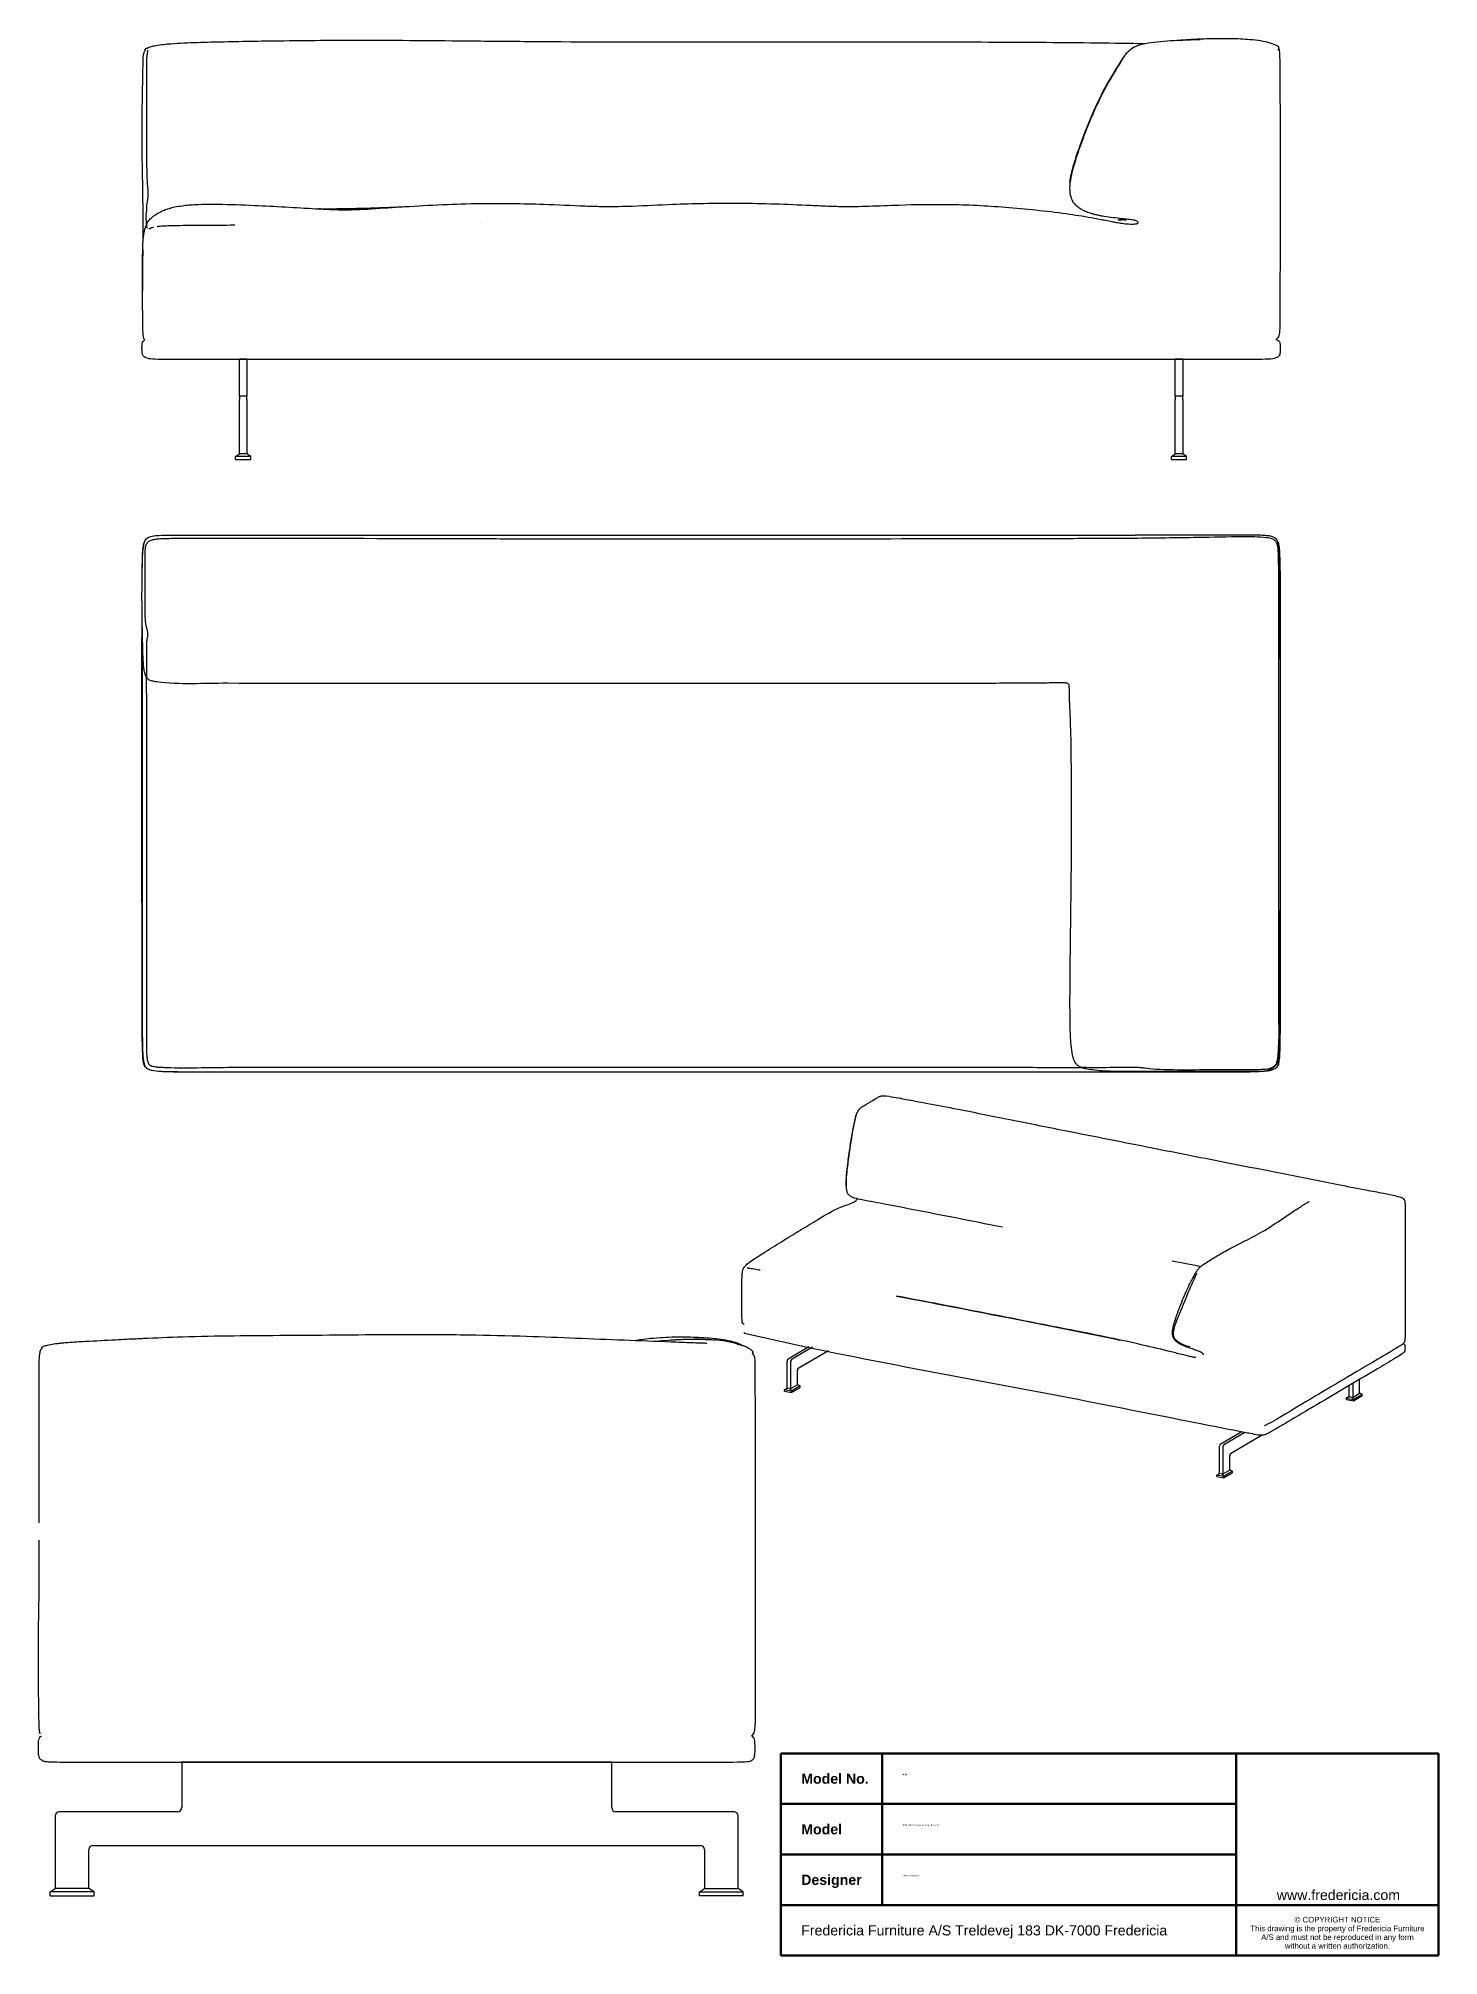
# Model space of a CAD drawing. Header units: millimetres. Extents: x 82 to 2296, y 80 to 3113.
import ezdxf
from ezdxf.enums import TextEntityAlignment as Align

# ---------------------------------------------------------------- set-up
doc = ezdxf.new("R2018")
doc.units = ezdxf.units.MM
doc.header["$LTSCALE"] = 8
doc.layers.add('Title (ISO)', color=7, linetype='Continuous', lineweight=50)
doc.layers.add('Visible (ISO)', color=7, linetype='Continuous', lineweight=25)
doc.styles.add('FF2017 Note Text (ISO)', font='arial.ttf')
doc.styles.add('FF2017 small Text (ISO)', font='arial.ttf')
doc.styles.get("Standard").update_dxf_attribs({"font": 'arial.ttf'})

# ---------------------------------------------------------------- blocks, each defined once
blk = doc.blocks.new('Title Blocks Pdf - opstalt')
at = {"layer": 'Title (ISO)', "color": 9, "true_color": 0xc0c0c0}
for p, q in [((277, 60), (147, 60)), ((147, 60), (147, 20)), ((167, 50), (167, 60)), ((237, 50), (237, 60)), ((277, 20), (277, 60)), ((147, 50), (237, 50)), ((167, 50), (167, 30)), ((237, 50), (237, 20)), ((147, 40), (237, 40)), ((147, 30), (277, 30)), ((147, 20), (277, 20))]:
    blk.add_line(p, q, dxfattribs=at)
at = {"layer": 'Title (ISO)', "char_height": 2, "attachment_point": 1, "style": 'FF2017 Note Text (ISO)'}
for s, insert in [('\\fArial|b1|i0;\\H2.0000;Model No. ', (151, 56)), ('\\fArial|b1|i0;\\H2.0000;Model', (151, 46)), ('\\fArial|b1|i0;\\H2.0000;Designer', (151, 36)), ('\\fArial|b0|i0;\\H2.0000;www.fredericia.com', (245, 33)), ('\\fArial|b0|i0;\\H2.0000;Fredericia Furniture A/S Treldevej 183 DK-7000 Fredericia', (151, 26))]:
    blk.add_mtext(s, dxfattribs=dict(at, insert=insert))
at = {"layer": 'Title (ISO)', "insert": (257, 21.36), "char_height": 1.1, "width": 34.4111, "attachment_point": 8, "line_spacing_factor": 0.944221, "style": 'FF2017 small Text (ISO)'}
blk.add_mtext('\\fArial|b0|i0;\\H1.1000;© COPYRIGHT NOTICE\\P\\fArial|b0|i0;\\H1.1000;This drawing is the property of Fredericia Furniture A/S and must not be reproduced in any form without a written authorization.', dxfattribs=at)
at = {"layer": 'Title (ISO)', "lineweight": 30, "flags": 104}
for tag, p in [('STOCK_NUMBER', (171, 56)), ('TITLE', (171, 46)), ('SUBJECT', (171, 36))]:
    blk.add_attdef(tag, text='', height=2, dxfattribs=at).set_placement(p, align=Align.TOP_LEFT)

msp = doc.modelspace()

# ---------------------------------------------------------------- linework, layer by layer
at = {"layer": 'Visible (ISO)'}
for p, q in [((567.4, 2842.2), (567.4, 2842.2)), ((984.2, 2847.4), (984.2, 2847.4)), ((1361.6, 2847.4), (1361.6, 2847.4)), ((780.6, 2820.1), (780.6, 2820.1)), ((411.5, 2605.9), (399.5, 2605.9)), ((399.5, 2552), (399.5, 2605.9)), ((411.5, 2605.9), (411.5, 2552)), ((1891.5, 2605.9), (1879.5, 2605.9)), ((1879.5, 2552), (1879.5, 2605.9)), ((1891.5, 2605.9), (1891.5, 2552)), ((399.5, 2547), (399.5, 2552)), ((411.5, 2552), (411.5, 2547)), ((1879.5, 2547), (1879.5, 2552)), ((1891.5, 2552), (1891.5, 2547)), ((411.5, 2547), (399.5, 2547)), ((399.5, 2547), (399.5, 2542)), ((399.5, 2456), (399.5, 2542)), ((411.5, 2542), (411.5, 2547)), ((411.5, 2542), (411.5, 2456)), ((1891.5, 2547), (1879.5, 2547)), ((1879.5, 2547), (1879.5, 2542)), ((1879.5, 2456), (1879.5, 2542)), ((1891.5, 2542), (1891.5, 2547)), ((1891.5, 2542), (1891.5, 2456)), ((393.5, 2452), (399.5, 2456)), ((393.5, 2447), (393.5, 2452)), ((417.5, 2452), (393.5, 2452)), ((393.5, 2447), (417.5, 2447)), ((411.5, 2456), (399.5, 2456)), ((417.5, 2452), (411.5, 2456)), ((417.5, 2447), (417.5, 2452)), ((1873.5, 2452), (1879.5, 2456)), ((1873.5, 2447), (1873.5, 2452)), ((1897.5, 2452), (1873.5, 2452)), ((1873.5, 2447), (1897.5, 2447)), ((1891.5, 2456), (1879.5, 2456)), ((1897.5, 2452), (1891.5, 2456)), ((1897.5, 2447), (1897.5, 2452)), ((291.3, 2327.5), (291.3, 2327.5)), ((344.7, 2327.6), (780.6, 2327.6)), ((780.6, 2327.6), (1815.9, 2327.6)), ((1995.2, 2327.5), (1995.2, 2327.5)), ((269.7, 1485.7), (269.7, 1485.7)), ((780.6, 1484.9), (780.6, 1484.9)), ((1875.5, 1478.6), (1820.6, 1478.6)), ((1820.6, 1478.6), (1875.5, 1478.6)), ((1995.1, 1478.6), (1875.5, 1478.6)), ((1984.1, 1478.6), (1995.1, 1478.6)), ((2005.5, 1478.6), (1995.1, 1478.6)), ((1359.8, 1292.6), (1359.8, 1292.6)), ((1227.3, 1188.1), (1227.3, 1188.1)), ((1438.4, 1123.5), (1438.4, 1123.5)), ((1438.4, 1123.5), (1438.4, 1123.5)), ((1267.1, 1024.2), (1300.2, 1043.7)), ((1305.7, 1042.6), (1272.7, 1023.1)), ((1283.3, 1009.3), (1331.1, 1037.6)), ((83, 1002), (83, 1004.4)), ((83, 1001.8), (83, 1004.4)), ((83, 1001.8), (83, 1002)), ((83, 795.2), (83, 1001.8)), ((1265.8, 977.8), (1265.8, 1020.9)), ((1271.3, 1019.8), (1271.3, 976.7)), ((1282, 983), (1282, 1006.1)), ((1261.4, 975.4), (1265.8, 978)), ((1261.4, 975.4), (1265.8, 977.8)), ((1261.4, 972.9), (1261.4, 975.4)), ((1272.5, 973.2), (1261.4, 975.4)), ((1261.4, 972.9), (1272.5, 970.7)), ((1271.3, 976.7), (1265.8, 977.8)), ((1282, 983), (1271.3, 976.7)), ((1272.5, 973.2), (1271.3, 976.7)), ((1286.4, 981.4), (1272.5, 973.2)), ((1272.5, 970.7), (1286.4, 978.9)), ((1272.5, 970.7), (1272.5, 973.2)), ((1286.4, 981.4), (1282, 983)), ((1282, 983), (1282, 983)), ((1286.4, 978.9), (1286.4, 981.4)), ((2154.7, 964.4), (2154.7, 982)), ((2160.3, 985.3), (2160.3, 963.3)), ((2170.9, 969.7), (2170.9, 991.6)), ((2154.7, 964.6), (2150.3, 962)), ((2150.3, 962), (2154.7, 964.4)), ((2150.3, 959.5), (2150.3, 962)), ((2150.3, 962), (2161.4, 959.8)), ((2161.4, 957.3), (2150.3, 959.5)), ((2154.7, 964.4), (2154.7, 964.4)), ((2154.7, 964.4), (2160.2, 963.3)), ((2160.2, 963.3), (2170.9, 969.7)), ((2161.4, 959.8), (2160.2, 963.3)), ((2161.4, 959.8), (2175.3, 968.1)), ((2175.3, 965.5), (2161.4, 957.3)), ((2161.4, 957.3), (2161.4, 959.8)), ((2175.3, 968.1), (2170.9, 969.7)), ((2175.3, 965.5), (2175.3, 968.1)), ((1949.4, 842.8), (1949.4, 885.9)), ((1950.7, 889.2), (1983.8, 908.8)), ((1954.9, 884.8), (1954.9, 841.7)), ((1989.3, 907.7), (1956.3, 888.1)), ((1966.9, 874.4), (2015.8, 903.3)), ((1215, 853.8), (1215, 456.9)), ((1965.6, 848), (1965.6, 871.1)), ((1945, 840.4), (1949.4, 843)), ((1945, 840.4), (1949.4, 842.8)), ((1945, 837.9), (1945, 840.4)), ((1956.1, 838.2), (1945, 840.4)), ((1945, 837.9), (1956.1, 835.7)), ((1954.9, 841.7), (1949.4, 842.8)), ((1965.6, 848), (1954.9, 841.7)), ((1956.1, 838.2), (1954.9, 841.7)), ((1970, 846.4), (1956.1, 838.2)), ((1956.1, 835.7), (1970, 843.9)), ((1956.1, 835.7), (1956.1, 838.2)), ((1970, 846.4), (1965.6, 848)), ((1965.6, 848), (1965.6, 848)), ((1970, 843.9), (1970, 846.4)), ((83, 765), (83, 795.2)), ((988.3, 386.2), (308.3, 386.2)), ((308.3, 386.2), (308.3, 314.4)), ((988.3, 314.4), (988.3, 386.2)), ((301.6, 307.8), (115, 307.8)), ((1181.7, 307.8), (995, 307.8)), ((108.3, 301.1), (108.3, 186.4)), ((1188.3, 186.4), (1188.3, 301.1)), ((161.6, 186.4), (161.6, 247.8)), ((168.3, 254.4), (1128.3, 254.4)), ((1135, 247.8), (1135, 186.4)), ((100.3, 181.1), (108.3, 186.4)), ((161.7, 186.4), (108.3, 186.4)), ((169.7, 181.1), (161.7, 186.4)), ((1127, 181.1), (1135, 186.4)), ((1135, 186.4), (1188.3, 186.4)), ((1196.3, 181.1), (1188.3, 186.4)), ((100.3, 174.4), (100.3, 181.1)), ((169.7, 181.1), (100.3, 181.1)), ((100.3, 174.4), (169.7, 174.4)), ((169.7, 174.4), (169.7, 181.1)), ((1127, 174.4), (1127, 181.1)), ((1127, 181.1), (1196.3, 181.1)), ((1196.3, 174.4), (1127, 174.4)), ((1196.3, 174.4), (1196.3, 181.1))]:
    msp.add_line(p, q, dxfattribs=at)
for centre, start, end in [((115, 301.1), 90, 180), ((301.6, 314.4), 270, 0), ((995, 314.4), 180, 270), ((1181.7, 301.1), 0, 90), ((168.3, 247.8), 90, 180), ((1128.3, 247.8), 0, 90)]:
    msp.add_arc(centre, 6.67, start, end, dxfattribs=at)
for centre, major_axis, start_param, end_param in [((1267.1, 1021.7), (0.52, 2.62), 0.397863, 1.968659), ((1272.7, 1020.6), (-0.52, -2.62), 3.539456, 5.110252), ((1283.3, 1006.8), (0.52, 2.62), 0.397863, 1.968659), ((1950.7, 886.7), (0.52, 2.62), 0.397863, 1.968659), ((1956.3, 885.6), (-0.52, -2.62), 3.539456, 5.110252), ((1966.9, 871.9), (0.52, 2.62), 0.397863, 1.968659)]:
    msp.add_ellipse(centre, major_axis=major_axis, ratio=0.469846, start_param=start_param, end_param=end_param, dxfattribs=at)
for points, knots in [([(247.8, 3086.2), (248.1, 3088.7), (248.6, 3090.3), (249, 3091.4), (249.3, 3092.1), (249.5, 3092.6), (249.7, 3092.9), (250.3, 3093.8), (250.7, 3094.2), (250.9, 3094.4), (250.9, 3094.6), (251, 3094.7), (251, 3094.8)], [-0.9749931, -0.9749931, -0.9749931, -0.9749931, -0.7653315, -0.7653315, -0.7653315, -0.6099386, -0.6099386, -0.6099386, -0.2353905, -0.2353905, -0.2353905, -0.0596916, -0.0596916, -0.0596916, -0.0596916]), ([(251, 3094.8), (250.9, 3094.9), (250.9, 3094.9), (250.9, 3094.9), (250.9, 3094.9), (250.9, 3094.9), (250.9, 3095), (250.8, 3095), (250.8, 3095), (250.8, 3095), (250.8, 3095), (250.8, 3095), (250.8, 3095), (250.8, 3095), (250.8, 3095), (250.8, 3095), (250.8, 3095), (250.8, 3095), (250.8, 3095.1), (250.8, 3095.1), (250.8, 3095.1), (250.8, 3095.1), (250.8, 3095.1), (250.7, 3095.2), (250.7, 3095.2), (250.6, 3095.4), (250.6, 3095.3), (250.6, 3095.3), (250.6, 3095.4), (250.5, 3095.5), (250.6, 3095.6), (250.6, 3095.6), (250.6, 3095.6), (250.6, 3095.7), (250.6, 3095.7), (250.6, 3095.8), (250.6, 3095.8), (250.6, 3095.9), (250.6, 3096), (250.8, 3096.3), (250.9, 3096.5), (251.3, 3096.7), (251.4, 3096.8), (251.7, 3097.1), (251.9, 3097.2), (252.5, 3097.5), (253, 3097.8), (254.6, 3098.5), (255.7, 3099), (257.9, 3099.7), (259, 3100), (262.6, 3101), (265.2, 3101.6), (275.4, 3103.6), (283.2, 3104.3), (304.6, 3106), (319.1, 3106.5), (347.3, 3107.5), (361.3, 3107.8), (406.7, 3108.8), (438.3, 3109.3), (513.9, 3110.2), (558.1, 3110.5), (661.7, 3110.4), (721.2, 3109.8), (780.6, 3109.2)], [0, 0, 0, 0, 0.866306, 0.866306, 0.947604, 0.947604, 0.991049, 0.991049, 0.996489, 0.996489, 0.999233, 0.999233, 0.999912, 0.999912, 1.000593, 1.000593, 1.001274, 1.001274, 1.002656, 1.002656, 1.005426, 1.005426, 1.016494, 1.016494, 1.104366, 1.104366, 1.452048, 1.452048, 1.92379, 1.92379, 3.339163, 3.339163, 7.584749, 7.584749, 9.058253, 9.058253, 9.61077, 9.61077, 10.025826, 10.025826, 10.235291, 10.235291, 10.322464, 10.322464, 10.409836, 10.409836, 10.586558, 10.586558, 10.941913, 10.941913, 11.289454, 11.289454, 12.114336, 12.114336, 14.589777, 14.589777, 18.912288, 18.912288, 23.141307, 23.141307, 32.629452, 32.629452, 45.884439, 45.884439, 63.743609, 63.743609, 63.743609, 63.743609]), ([(252.5, 2817.3), (252.5, 2817.4), (252.5, 2817.5), (252.6, 2818.2), (252.6, 2818.8), (252.6, 2820.1), (252.6, 2820.6), (252.5, 2822.1), (252.5, 2823.1), (252.4, 2825), (252.4, 2825.8), (252.3, 2827.6), (252.2, 2828.4), (252.2, 2830.1), (252.1, 2831), (252.1, 2832.8), (252.1, 2833.7), (252.2, 2835.6), (252.3, 2836.5), (252.6, 2838.8), (252.8, 2839.8), (252.9, 2840.7), (252.9, 2840.8), (252.9, 2840.9), (252.9, 2841), (252.9, 2841.4), (252.9, 2841.7), (253, 2842.9), (253, 2843.8), (253, 2846.7), (253.1, 2848.8), (254, 2853.9), (254.4, 2855.8), (255, 2860), (255.2, 2862.3), (255.4, 2867), (255.3, 2869.4), (255, 2875.4), (254.7, 2879.1), (253.9, 2890.5), (253.6, 2898.3), (253.2, 2918.7), (253.2, 2931.4), (253.2, 2966.7), (253.2, 2989.3), (253.2, 3024.8), (253.2, 3038), (253.2, 3061.2), (253, 3071.3), (253.4, 3083.3), (253.5, 3085.3), (253.9, 3088.4), (254.1, 3089.5), (254.5, 3091.5), (254.7, 3092.4), (254.9, 3093.5), (255, 3093.9), (254.9, 3094.4), (254.9, 3094.5), (254.9, 3094.7), (254.9, 3094.7), (254.8, 3094.7), (254.8, 3094.7), (254.8, 3094.7)], [2.524907, 2.524907, 2.524907, 2.524907, 2.562284, 2.562284, 2.809541, 2.809541, 2.986665, 2.986665, 3.284935, 3.284935, 3.546686, 3.546686, 3.828425, 3.828425, 4.180542, 4.180542, 4.653681, 4.653681, 5.35269, 5.35269, 6.704832, 6.704832, 6.757716, 6.757716, 6.922924, 6.922924, 7.418558, 7.418558, 8.906086, 8.906086, 10.730931, 10.730931, 11.520371, 11.520371, 12.258705, 12.258705, 12.979459, 12.979459, 14.07463, 14.07463, 16.426352, 16.426352, 20.314053, 20.314053, 27.337537, 27.337537, 31.570543, 31.570543, 34.880668, 34.880668, 35.570759, 35.570759, 35.986896, 35.986896, 36.382012, 36.382012, 36.615727, 36.615727, 36.78179, 36.78179, 36.853157, 36.853157, 36.889805, 36.889805, 36.889805, 36.889805]), ([(780.6, 3109.2), (813.9, 3108.9), (847.2, 3108.6), (956.8, 3107.8), (1033.2, 3107.7), (1164.9, 3107.9), (1220.3, 3107.8), (1336, 3107.6), (1396.4, 3107.6), (1513.1, 3107.7), (1569.6, 3107.7), (1679.1, 3107.1), (1732.1, 3106.7), (1784.8, 3106)], [0, 0, 0, 0, 10.000006, 10.000006, 32.905871, 32.905871, 49.515289, 49.515289, 67.618119, 67.618119, 84.563208, 84.563208, 100.449611, 100.449611, 100.449611, 100.449611]), ([(1767, 2831.5), (1765.5, 2831.8), (1764.1, 2832), (1761.7, 2832.5), (1760.7, 2832.7), (1758.5, 2833.1), (1757.4, 2833.4), (1755.6, 2833.8), (1754.9, 2834), (1753.4, 2834.3), (1752.8, 2834.5), (1751.4, 2834.9), (1750.9, 2835), (1749.6, 2835.3), (1749.3, 2835.5), (1748.2, 2835.8), (1747.7, 2835.9), (1746.2, 2836.4), (1749.2, 2835.1), (1740.7, 2838.2), (1740.2, 2838.4), (1739.1, 2838.9), (1738.7, 2839), (1737.7, 2839.4), (1737.2, 2839.7), (1736.1, 2840.1), (1735.7, 2840.3), (1734.5, 2840.9), (1733.7, 2841.3), (1732, 2842.2), (1731.2, 2842.6), (1729.3, 2843.8), (1728.2, 2844.5), (1725.4, 2846.6), (1723.7, 2848), (1719.9, 2851.9), (1717.9, 2854.6), (1715, 2860.8), (1714, 2864.3), (1713, 2871.6), (1712.9, 2875.5), (1713.5, 2885.6), (1714.5, 2891.9), (1718, 2907.8), (1720.9, 2917.3), (1728.9, 2941.5), (1734.2, 2956), (1748.1, 2991.4), (1757.1, 3012.2), (1776.1, 3047.7), (1785.4, 3062.8), (1795.2, 3078.8), (1795.8, 3079.7), (1796.9, 3081.5), (1797.3, 3082.2), (1798.4, 3083.9), (1799, 3084.8), (1800.1, 3086.4), (1800.6, 3087.1), (1801.7, 3088.5), (1802.3, 3089.3), (1803.9, 3091.2), (1804.8, 3092.2), (1808.1, 3095.5), (1810.5, 3097.4), (1818.3, 3101.8), (1824.8, 3103.9), (1838, 3106.6), (1844.3, 3107.4), (1850.7, 3108.1)], [0, 0, 0, 0, 0.463014, 0.463014, 0.830104, 0.830104, 1.371525, 1.371525, 1.916937, 1.916937, 2.781501, 2.781501, 4.624832, 4.624832, 8.465665, 8.465665, 17.178533, 17.178533, 28.294076, 28.294076, 28.908763, 28.908763, 29.198645, 29.198645, 29.488195, 29.488195, 29.667512, 29.667512, 29.950576, 29.950576, 30.233268, 30.233268, 30.628275, 30.628275, 31.293054, 31.293054, 32.346094, 32.346094, 33.438979, 33.438979, 34.624862, 34.624862, 36.538309, 36.538309, 39.531472, 39.531472, 44.183271, 44.183271, 50.93384, 50.93384, 56.378984, 56.378984, 56.724415, 56.724415, 56.989366, 56.989366, 57.341104, 57.341104, 57.667689, 57.667689, 58.1329, 58.1329, 58.982661, 58.982661, 61.13673, 61.13673, 64.35238, 64.35238, 66.935011, 66.935011, 66.935011, 66.935011]), ([(1850.7, 3108.1), (1865.2, 3109.6), (1879.9, 3110.2), (1900.3, 3111.1), (1907.9, 3111.3), (1915.1, 3111.5), (1916.8, 3111.6), (1918.4, 3111.7), (1918.7, 3111.7), (1918.7, 3111.7)], [0, 0, 0, 0, 5.833171, 5.833171, 10.254278, 10.254278, 12.034314, 12.034314, 13.203402, 13.203402, 13.203402, 13.203402]), ([(1880.1, 3110.2), (1881.4, 3110.3), (1882.7, 3110.4), (1890.2, 3110.9), (1895.7, 3111.3), (1905.6, 3111.9), (1910, 3112.1), (1919.1, 3112.6), (1923.6, 3112.7), (1934.2, 3113.1), (1940.4, 3113.2), (1952.3, 3113.4), (1957.9, 3113.4), (1973.6, 3113.2), (1983.7, 3112.8), (2005, 3111.2), (2016.2, 3110), (2026.2, 3107.2)], [4.65625, 4.65625, 4.65625, 4.65625, 5.384795, 5.384795, 9.116176, 9.116176, 11.853967, 11.853967, 13.788969, 13.788969, 15.744666, 15.744666, 17.452262, 17.452262, 20.472871, 20.472871, 23.914409, 23.914409, 23.914409, 23.914409]), ([(2026.2, 3107.2), (2030.3, 3106), (2034.3, 3104.7), (2039.3, 3102.5), (2040.8, 3101.9), (2042.1, 3100.9), (2042.3, 3100.7), (2042.5, 3100.4), (2042.6, 3100.3), (2042.6, 3100.2), (2042.6, 3100.2), (2042.6, 3100.1), (2042.6, 3100.1), (2042.6, 3100.1), (2042.6, 3100.1), (2042.6, 3100), (2042.6, 3100), (2042.6, 3099.8), (2042.6, 3099.7), (2042.6, 3099.4), (2042.6, 3098.4), (2042.6, 3096.7), (2042.6, 3096.4), (2042.5, 3095.9), (2042.4, 3095.7), (2042.3, 3095.4), (2042.2, 3095.3), (2042.1, 3095.2), (2042.1, 3095.1), (2042, 3095), (2041.9, 3095), (2041.9, 3095), (2041.9, 3095), (2041.9, 3095), (2041.9, 3095), (2041.9, 3094.9), (2041.9, 3094.9), (2041.9, 3094.9), (2041.9, 3094.9), (2041.9, 3094.9), (2041.9, 3094.9), (2041.9, 3094.9), (2041.9, 3094.9), (2041.9, 3094.9), (2041.9, 3094.9), (2041.9, 3094.9), (2041.9, 3094.9), (2041.9, 3094.9), (2041.9, 3094.9), (2041.9, 3094.9), (2041.9, 3094.9), (2041.9, 3094.9), (2041.9, 3094.9), (2041.9, 3094.9), (2041.9, 3094.9), (2041.9, 3094.9)], [0, 0, 0, 0, 1.400621, 1.400621, 1.969288, 1.969288, 2.11339, 2.11339, 2.265252, 2.265252, 2.404982, 2.404982, 2.823843, 2.823843, 4.080207, 4.080207, 7.849283, 7.849283, 19.156512, 19.156512, 36.118634, 36.118634, 39.147291, 39.147291, 40.283082, 40.283082, 40.708999, 40.708999, 41.028477, 41.028477, 41.058432, 41.058432, 41.067165, 41.067165, 41.069351, 41.069351, 41.07045, 41.07045, 41.070724, 41.070724, 41.070861, 41.070861, 41.070998, 41.070998, 41.071136, 41.071136, 41.071273, 41.071273, 41.07155, 41.07155, 41.072103, 41.072103, 41.076587, 41.076587, 41.140957, 41.140957, 41.140957, 41.140957]), ([(2042.6, 3098.4), (2042.7, 3098.2), (2042.9, 3097.9), (2043.3, 3097), (2043.5, 3096.3), (2044, 3094.3), (2044.1, 3092.9), (2044.3, 3090.5), (2044.4, 3089.5), (2044.5, 3087.1), (2044.5, 3085.8), (2044.6, 3083.2), (2044.6, 3081.9), (2044.7, 3079.2), (2044.7, 3077.7), (2044.7, 3072.2), (2044.7, 3068), (2044.8, 3051.5), (2044.9, 3039.1), (2045.2, 2997), (2045.4, 2967.7), (2045.5, 2915.4), (2045.5, 2892.3), (2045.5, 2853.9), (2045.5, 2839.5), (2045.5, 2811.8), (2045.5, 2798.4), (2045.2, 2754.1), (2045, 2723.2), (2044.7, 2680.8), (2044.7, 2669.2), (2044.6, 2653.2), (2044.7, 2648.8), (2043.6, 2643.8), (2043.5, 2643.1), (2043, 2642), (2042.9, 2641.5), (2042.6, 2640.9), (2042.5, 2640.8), (2042.4, 2640.6), (2042.3, 2640.5), (2042.2, 2640.3), (2042.2, 2640.2), (2042.1, 2640), (2042, 2639.9), (2041.9, 2639.8), (2041.9, 2639.7), (2041.8, 2639.7), (2041.8, 2639.6), (2041.6, 2639.4), (2041.4, 2639.2), (2040.8, 2638.5), (2040.3, 2638.1), (2039.5, 2637.5), (2039.2, 2637.3), (2038.8, 2637.1)], [79.848423, 79.848423, 79.848423, 79.848423, 79.968796, 79.968796, 80.26496, 80.26496, 80.862187, 80.862187, 81.309831, 81.309831, 81.746607, 81.746607, 82.129493, 82.129493, 82.566155, 82.566155, 83.811154, 83.811154, 87.546009, 87.546009, 96.517767, 96.517767, 103.768697, 103.768697, 108.080013, 108.080013, 112.0883, 112.0883, 121.357718, 121.357718, 124.833769, 124.833769, 126.139483, 126.139483, 126.36391, 126.36391, 126.506291, 126.506291, 126.553562, 126.553562, 126.588996, 126.588996, 126.624543, 126.624543, 126.695949, 126.695949, 126.837361, 126.837361, 126.998045, 126.998045, 127.265527, 127.265527, 128.067881, 128.067881, 128.644841, 128.644841, 128.644841, 128.644841]), ([(2042.6, 3099.8), (2042.6, 3099.8), (2042.6, 3099.8), (2042.6, 3099.5), (2042.6, 3098.9), (2042.6, 3098.4)], [45.857799, 45.857799, 45.857799, 45.857799, 46.034306, 46.034306, 57.128017, 57.128017, 57.128017, 57.128017]), ([(246.6, 2888), (246.5, 2892.9), (246.4, 2897.8), (246.2, 2908.6), (246.1, 2914.2), (245.9, 2924.8), (245.8, 2929.9), (245.6, 2950.3), (245.5, 2965.7), (245.7, 2997.4), (246.1, 3013.8), (246.5, 3035), (246.6, 3039.9), (246.8, 3048.8), (246.9, 3052.5), (247, 3060.2), (247.1, 3064.4), (247.1, 3069.5), (247.1, 3070.2), (247.2, 3071.8), (247.2, 3072.6), (247.2, 3074.3), (247.2, 3075.1), (247.2, 3076.3), (247.2, 3076.8), (247.2, 3077.6), (247.2, 3077.9), (247.2, 3078.2), (247.2, 3078.2), (247.3, 3078.4), (247.3, 3078.5), (247.3, 3079.2), (247.3, 3079.8), (247.3, 3080.9), (247.4, 3081.5), (247.4, 3083.4), (247.5, 3084.7), (247.7, 3086)], [0, 0, 0, 0, 1.736509, 1.736509, 3.376446, 3.376446, 4.911106, 4.911106, 9.515654, 9.515654, 14.421732, 14.421732, 15.903718, 15.903718, 17.183557, 17.183557, 18.521837, 18.521837, 18.75294, 18.75294, 19.06081, 19.06081, 19.45771, 19.45771, 19.750878, 19.750878, 19.96378, 19.96378, 20.003843, 20.003843, 20.047801, 20.047801, 20.226244, 20.226244, 20.399465, 20.399465, 20.793903, 20.793903, 20.793903, 20.793903]), ([(1712.8, 2885.2), (1712.8, 2885.2), (1712.8, 2885.2), (1712.8, 2885.2), (1712.8, 2885.2), (1712.8, 2885.4), (1712.8, 2885.6), (1712.9, 2886), (1712.9, 2886.3), (1713, 2886.9), (1713.1, 2887.4), (1713.2, 2888.7), (1713.4, 2889.5), (1713.8, 2892.2), (1714.2, 2894), (1715.4, 2899.8), (1716.3, 2903.8), (1719.7, 2916.1), (1722.3, 2924.4), (1729.8, 2946.2), (1734.7, 2959.7), (1746.9, 2990.5), (1754.4, 3007.7), (1770.4, 3039.1), (1778.9, 3053.6), (1790.1, 3071.3), (1792.5, 3075.2), (1796.7, 3081.8), (1798.5, 3084.6), (1801.5, 3088.4), (1802.2, 3089.4), (1803.4, 3090.6), (1803.7, 3091), (1804.1, 3091.4)], [29.636304, 29.636304, 29.636304, 29.636304, 29.65466, 29.65466, 29.700317, 29.700317, 29.792675, 29.792675, 29.883589, 29.883589, 30.032103, 30.032103, 30.308208, 30.308208, 30.869505, 30.869505, 32.08501, 32.08501, 34.699208, 34.699208, 39.059355, 39.059355, 44.860152, 44.860152, 50.294851, 50.294851, 51.794647, 51.794647, 52.921349, 52.921349, 53.294356, 53.294356, 53.439417, 53.439417, 53.439417, 53.439417]), ([(247.2, 2792.9), (247.2, 2794.3), (247.2, 2795.8), (247.2, 2804.7), (247.2, 2812.3), (247.2, 2821.3), (247.2, 2823), (247.2, 2826.1), (247.2, 2827.8), (247.2, 2833.5), (247.2, 2837.6), (247.1, 2847.7), (247.1, 2853.8), (246.9, 2870), (246.8, 2879), (246.6, 2888)], [5.634179, 5.634179, 5.634179, 5.634179, 6.069922, 6.069922, 8.32301, 8.32301, 8.799446, 8.799446, 9.300357, 9.300357, 10.528295, 10.528295, 12.373796, 12.373796, 15.61403, 15.61403, 15.61403, 15.61403]), ([(608.6, 2843.7), (625.8, 2844.8), (643.2, 2846), (680.6, 2848.3), (700.5, 2849.4), (740.5, 2851.2), (760.5, 2851.9), (780.5, 2852.2)], [0, 0, 0, 0, 5.238009, 5.238009, 11.228438, 11.228438, 17.235333, 17.235333, 17.235333, 17.235333]), ([(780.5, 2852.2), (813.8, 2852.6), (847.2, 2852), (902.5, 2850.2), (924.4, 2849.1), (946.3, 2848.3)], [0, 0, 0, 0, 10.00424, 10.00424, 16.607636, 16.607636, 16.607636, 16.607636]), ([(1020.6, 2848.1), (1042, 2848.9), (1063.4, 2850), (1117.5, 2852.1), (1150.2, 2852.9), (1220.5, 2852.6), (1258.2, 2851.3), (1306.1, 2849.1), (1316.3, 2848.6), (1326.5, 2848.2)], [0, 0, 0, 0, 6.441065, 6.441065, 16.242781, 16.242781, 27.544409, 27.544409, 30.622144, 30.622144, 30.622144, 30.622144]), ([(252.9, 2817.4), (252.9, 2817.8), (252.9, 2818.1), (252.9, 2818.3), (252.9, 2818.3), (252.9, 2818.3), (252.9, 2818.3), (252.9, 2818.4), (252.9, 2818.4), (252.9, 2818.4), (252.9, 2818.4), (252.9, 2818.5), (252.9, 2818.6), (252.9, 2818.8), (253, 2818.9), (253.4, 2820.4), (254.1, 2821.7), (255.6, 2824.1), (256.4, 2825.2), (259, 2828.2), (260.7, 2829.8), (263.7, 2832.3), (265, 2833.2), (267.2, 2834.6), (267.9, 2835.1), (268.6, 2835.4), (268.7, 2835.5), (268.8, 2835.6)], [7.212053, 7.212053, 7.212053, 7.212053, 10.004174, 10.004174, 11.56225, 11.56225, 12.146524, 12.146524, 12.365635, 12.365635, 12.448053, 12.448053, 12.479725, 12.479725, 12.543139, 12.543139, 13.050607, 13.050607, 13.552206, 13.552206, 14.54381, 14.54381, 15.567791, 15.567791, 16.78458, 16.78458, 17.115018, 17.115018, 17.115018, 17.115018]), ([(269, 2835.7), (270.3, 2836.4), (270.8, 2836.7), (272.6, 2837.8), (273.4, 2838.2), (275.9, 2839.5), (277, 2840.1), (279.7, 2841.3), (280.8, 2841.8), (283.9, 2842.9), (285.9, 2843.6), (288.3, 2844.4)], [0, 0, 0, 0, 5.469327, 5.469327, 8.849283, 8.849283, 10.590602, 10.590602, 11.514425, 11.514425, 12.497672, 12.497672, 12.497672, 12.497672]), ([(288.3, 2844.4), (290.9, 2845.1), (294, 2845.9), (301, 2847.3), (305, 2848), (316.1, 2849.5), (323.4, 2850.1), (342.4, 2851), (354.2, 2851.1), (385, 2850.8), (404.1, 2850), (455.8, 2847.7), (488.5, 2845.5), (520.8, 2843.8)], [0, 0, 0, 0, 1.090589, 1.090589, 2.363714, 2.363714, 4.587976, 4.587976, 8.126397, 8.126397, 13.87149, 13.87149, 23.696655, 23.696655, 23.696655, 23.696655]), ([(520.8, 2843.8), (528.1, 2843.4), (535.4, 2843), (546.8, 2842.6), (550.8, 2842.4), (557, 2842.3), (559.1, 2842.3), (563.2, 2842.2), (565.3, 2842.2), (567.4, 2842.2)], [0, 0, 0, 0, 2.219179, 2.219179, 3.449019, 3.449019, 4.071319, 4.071319, 4.693343, 4.693343, 4.693343, 4.693343]), ([(527.9, 2843.8), (544.9, 2843.8), (562, 2844), (586.8, 2844.5), (594.4, 2844.7), (602, 2844.9)], [0, 0, 0, 0, 5.136166, 5.136166, 7.426017, 7.426017, 7.426017, 7.426017]), ([(567.4, 2842.2), (569.7, 2842.2), (572, 2842.2), (576.9, 2842.3), (579.6, 2842.4), (587.1, 2842.6), (591.9, 2842.8), (600.7, 2843.2), (604.6, 2843.5), (608.6, 2843.7)], [0, 0, 0, 0, 0.689917, 0.689917, 1.488946, 1.488946, 2.952932, 2.952932, 4.15958, 4.15958, 4.15958, 4.15958]), ([(602, 2844.9), (615.3, 2845.3), (628.4, 2845.8), (646.9, 2846.5), (652.2, 2846.7), (657.5, 2846.9)], [0, 0, 0, 0, 3.975643, 3.975643, 5.585365, 5.585365, 5.585365, 5.585365]), ([(946.3, 2848.3), (951.9, 2848), (957.6, 2847.9), (966.7, 2847.6), (970.2, 2847.5), (977.2, 2847.4), (980.8, 2847.4), (984.2, 2847.4)], [0, 0, 0, 0, 1.708694, 1.708694, 2.755111, 2.755111, 3.807777, 3.807777, 3.807777, 3.807777]), ([(984.2, 2847.4), (986.7, 2847.4), (989.2, 2847.4), (994.2, 2847.4), (996.8, 2847.5), (1006.4, 2847.6), (1013.5, 2847.8), (1020.6, 2848.1)], [0, 0, 0, 0, 0.739026, 0.739026, 1.515688, 1.515688, 3.642197, 3.642197, 3.642197, 3.642197]), ([(1326.5, 2848.2), (1331.6, 2848), (1336.7, 2847.8), (1345.1, 2847.6), (1348.4, 2847.5), (1353.3, 2847.4), (1355, 2847.4), (1358.3, 2847.4), (1360, 2847.4), (1361.6, 2847.4)], [0, 0, 0, 0, 1.531257, 1.531257, 2.521403, 2.521403, 3.018954, 3.018954, 3.516514, 3.516514, 3.516514, 3.516514]), ([(1361.6, 2847.4), (1363.3, 2847.4), (1365, 2847.4), (1369, 2847.4), (1371.4, 2847.4), (1380.9, 2847.5), (1388, 2847.7), (1395.1, 2847.9)], [0, 0, 0, 0, 0.500152, 0.500152, 1.230604, 1.230604, 3.354158, 3.354158, 3.354158, 3.354158]), ([(1395.1, 2847.9), (1410.9, 2848.5), (1426.6, 2849.2), (1468.4, 2850.5), (1494.4, 2851), (1550.5, 2850.2), (1580.7, 2848.7), (1643, 2843.8), (1675.1, 2840.5), (1707.1, 2836)], [0, 0, 0, 0, 4.736429, 4.736429, 12.53763, 12.53763, 21.606951, 21.606951, 31.30031, 31.30031, 31.30031, 31.30031]), ([(1707.1, 2836), (1720.3, 2834.2), (1733.6, 2832.1), (1750.2, 2829.2), (1753.8, 2828.5), (1760.7, 2827.2), (1764, 2826.6), (1770.6, 2825.3), (1773.8, 2824.7), (1779.5, 2823.5), (1782, 2823.1), (1787.6, 2822), (1790.2, 2821.6), (1796.4, 2820.6), (1799.7, 2820.2), (1807.1, 2819.5), (1810.3, 2819.4), (1814.6, 2819.6), (1816, 2819.7), (1817.8, 2820), (1818.2, 2820.1), (1819.1, 2820.3), (1819.6, 2820.3), (1820.5, 2821), (1820.5, 2821.1), (1820.7, 2821.2), (1820.7, 2821.3), (1820.8, 2821.4), (1820.8, 2821.4), (1820.9, 2821.5), (1820.9, 2821.5), (1820.9, 2821.6), (1820.9, 2821.6), (1820.9, 2821.7), (1820.9, 2821.7), (1820.9, 2821.8), (1821, 2821.8), (1821, 2821.9), (1821, 2822), (1820.9, 2822.3), (1820.8, 2822.5), (1820.2, 2823.3), (1819.5, 2823.7), (1817.9, 2824.6), (1817, 2824.9), (1815.6, 2825.3), (1815.1, 2825.5), (1814.5, 2825.7), (1814.4, 2825.7), (1814.2, 2825.7), (1814.2, 2825.7), (1814.2, 2825.7)], [0, 0, 0, 0, 4.004135, 4.004135, 5.128584, 5.128584, 6.235157, 6.235157, 7.592178, 7.592178, 9.072255, 9.072255, 11.476617, 11.476617, 15.125309, 15.125309, 21.1041, 21.1041, 24.599538, 24.599538, 25.856086, 25.856086, 26.800368, 26.800368, 26.877216, 26.877216, 26.927373, 26.927373, 26.952517, 26.952517, 26.965095, 26.965095, 26.9778, 26.9778, 26.984085, 26.984085, 26.996812, 26.996812, 27.022376, 27.022376, 27.124899, 27.124899, 27.53191, 27.53191, 27.93874, 27.93874, 28.242045, 28.242045, 28.443412, 28.443412, 28.547554, 28.547554, 28.547554, 28.547554]), ([(1816.7, 2825), (1816.7, 2825), (1816.7, 2825), (1816.5, 2825.1), (1816.2, 2825.1), (1815.6, 2825.3), (1815.2, 2825.4), (1814.3, 2825.6), (1813.8, 2825.7), (1812.2, 2826), (1810.9, 2826.2), (1808.3, 2826.6), (1807, 2826.8), (1802.3, 2827.3), (1798.9, 2827.7), (1786, 2829), (1776.1, 2830), (1767, 2831.5)], [59.071622, 59.071622, 59.071622, 59.071622, 59.098567, 59.098567, 59.324561, 59.324561, 59.541178, 59.541178, 59.742993, 59.742993, 60.150268, 60.150268, 60.551285, 60.551285, 61.57051, 61.57051, 64.456179, 64.456179, 64.456179, 64.456179]), ([(246.4, 2762.7), (246.5, 2763.4), (246.5, 2764.1), (246.5, 2766.5), (246.5, 2768.1), (246.5, 2770.6), (246.6, 2771.5), (246.6, 2772.6), (246.6, 2773), (246.6, 2773.9), (246.6, 2774.5), (246.6, 2775.4), (246.6, 2775.8), (246.6, 2776.8), (246.6, 2777), (246.7, 2778.3), (246.7, 2779.1), (246.7, 2781), (246.7, 2781.8), (246.8, 2783.7), (246.8, 2784.8), (246.9, 2787.6), (247, 2789.4), (247.4, 2796), (248, 2801.4), (249.3, 2808.3), (249.6, 2810), (250.5, 2813.3), (251, 2815), (252.1, 2816.8), (252.3, 2817.1), (252.7, 2817.5), (252.8, 2817.5), (252.9, 2817.6)], [5.008164, 5.008164, 5.008164, 5.008164, 5.220453, 5.220453, 5.721281, 5.721281, 5.975629, 5.975629, 6.101459, 6.101459, 6.355224, 6.355224, 6.714265, 6.714265, 8.461833, 8.461833, 10.170446, 10.170446, 11.017148, 11.017148, 11.689709, 11.689709, 12.413337, 12.413337, 14.052044, 14.052044, 14.594079, 14.594079, 15.102138, 15.102138, 15.229062, 15.229062, 15.253657, 15.253657, 15.253657, 15.253657]), ([(253.7, 2813.2), (253, 2813.8), (253, 2814), (252.9, 2814.8), (252.9, 2814.9), (252.9, 2815.3), (252.9, 2815.5), (252.9, 2816), (252.9, 2816.5), (252.9, 2817.6), (252.9, 2817.9), (252.9, 2818.2), (252.9, 2818.3), (252.9, 2818.3)], [0, 0, 0, 0, 2.978086, 2.978086, 8.225588, 8.225588, 21.627921, 21.627921, 35.435989, 35.435989, 42.338409, 42.338409, 45.393887, 45.393887, 45.393887, 45.393887]), ([(254.1, 2812.8), (254.1, 2812.8), (254.1, 2812.8), (254.1, 2812.8), (254.1, 2812.8), (254.1, 2812.8), (254.1, 2812.8), (254.1, 2812.8)], [0.4058265669, 0.4058265669, 0.4058265669, 0.4058265669, 0.4059192886, 0.4059192886, 0.4062283433, 0.4062283433, 0.4063833022, 0.4063833022, 0.4063833022, 0.4063833022]), ([(256.5, 2812.1), (256.5, 2812.1), (256.5, 2812.1), (256.5, 2812.1), (256.5, 2812.1), (256.5, 2812.1), (256.5, 2812.1), (256.6, 2812.1), (256.6, 2812.1), (256.8, 2812.1), (257, 2812.2), (257.4, 2812.4), (257.8, 2812.5), (258.4, 2812.8), (258.8, 2813), (259.8, 2813.4), (260.5, 2813.7), (261.9, 2814.2), (262.6, 2814.4), (263.4, 2814.6), (263.4, 2814.6), (263.5, 2814.6), (263.5, 2814.6), (263.5, 2814.6), (263.5, 2814.6), (263.5, 2814.6), (263.5, 2814.6), (263.5, 2814.6), (263.5, 2814.6), (263.5, 2814.6), (263.5, 2814.6), (263.5, 2814.6), (263.5, 2814.6), (263.5, 2814.6)], [0.0106622, 0.0106622, 0.0106622, 0.0106622, 0.0122768, 0.0122768, 0.0163782, 0.0163782, 0.0273887, 0.0273887, 0.0604157, 0.0604157, 0.1599608, 0.1599608, 0.2892438, 0.2892438, 0.4165625, 0.4165625, 0.6510649, 0.6510649, 0.8713939, 0.8713939, 0.891498, 0.891498, 0.8918252, 0.8918252, 0.8919341, 0.8919341, 0.8919614, 0.8919614, 0.891975, 0.891975, 0.8919886, 0.8919886, 0.8919926, 0.8919926, 0.8919926, 0.8919926]), ([(269.7, 2815.8), (270, 2815.8), (270.3, 2815.9), (270.8, 2816), (271.1, 2816), (271.6, 2816), (271.8, 2816.1), (272.7, 2816.2), (273.5, 2816.3), (275.8, 2816.5), (277.4, 2816.6), (282.1, 2816.9), (285.5, 2817), (295.6, 2817.4), (303.8, 2817.5), (314.1, 2817.6), (317.8, 2817.7), (323.2, 2817.7), (325, 2817.8), (328.7, 2817.8), (330.5, 2817.8), (332.4, 2817.8), (332.5, 2817.8), (332.6, 2817.8)], [-5.872235, -5.872235, -5.872235, -5.872235, -5.793686, -5.793686, -5.713352, -5.713352, -5.659452, -5.659452, -5.441881, -5.441881, -5.001679, -5.001679, -4.115946, -4.115946, -2.144441, -2.144441, -1.076562, -1.076562, -0.53893, -0.53893, 0, 0, 0.027954, 0.027954, 0.027954, 0.027954]), ([(332.6, 2817.8), (336.4, 2817.9), (340.4, 2817.9), (344.7, 2817.9), (358.3, 2818), (374.4, 2818), (392.2, 2818.1)], [0.4579237, 0.4579237, 0.4579237, 0.4579237, 0.5, 0.5, 0.5, 0.5665836, 0.5665836, 0.5665836, 0.5665836]), ([(246.3, 2712.8), (246.2, 2723.5), (246.2, 2734.2), (246.3, 2750.7), (246.4, 2756.6), (246.5, 2764.4), (246.5, 2766.3), (246.5, 2769.9), (246.6, 2771.6), (246.6, 2774.1), (246.6, 2775), (246.6, 2776.2), (246.6, 2776.6), (246.6, 2777.3), (246.7, 2777.6), (246.7, 2778.1), (246.7, 2778.4), (246.7, 2778.8), (246.7, 2778.9), (246.7, 2779.4), (246.7, 2779.5), (246.7, 2779.3), (246.7, 2779.2), (246.7, 2778.8), (246.7, 2778.6), (246.7, 2777.9), (246.7, 2777.4), (246.6, 2776.3), (246.6, 2775.7), (246.6, 2774.8), (246.6, 2774.6), (246.6, 2774.3), (246.6, 2774.2), (246.6, 2772.7), (246.6, 2771.5), (246.5, 2764.7), (246.4, 2762.2), (246.4, 2752.3), (246.3, 2749), (246.3, 2741.4), (246.3, 2737.3), (246.3, 2727.9), (246.3, 2722.5), (246.3, 2716.5), (246.3, 2716), (246.3, 2715), (246.3, 2714.6), (246.3, 2714.1), (246.3, 2714.1), (246.3, 2714.1), (246.3, 2714), (246.3, 2713.9), (246.3, 2713.8), (246.3, 2713.6), (246.3, 2713.6), (246.3, 2713.6), (246.3, 2713.6), (246.3, 2713.4), (246.3, 2713.3), (246.3, 2713.2), (246.3, 2713.2), (246.3, 2713.2), (246.3, 2713.2), (246.3, 2713.2)], [0, 0, 0, 0, 3.225225, 3.225225, 4.997417, 4.997417, 5.588134, 5.588134, 6.092281, 6.092281, 6.346428, 6.346428, 6.47233, 6.47233, 6.598293, 6.598293, 6.724036, 6.724036, 6.849527, 6.849527, 7.209761, 7.209761, 8.15898, 8.15898, 9.424605, 9.424605, 12.799607, 12.799607, 17.299607, 17.299607, 18.799608, 18.799608, 19.299608, 19.299608, 29.303677, 29.303677, 33.704819, 33.704819, 35.256581, 35.256581, 36.655058, 36.655058, 38.333084, 38.333084, 38.504757, 38.504757, 38.63351, 38.63351, 38.637417, 38.637417, 38.653042, 38.653042, 38.684292, 38.684292, 38.693667, 38.693667, 38.696011, 38.696011, 38.727266, 38.727266, 38.732106, 38.732106, 38.734464, 38.734464, 38.734464, 38.734464]), ([(250.1, 2636.2), (249.7, 2636.5), (249.4, 2636.9), (248.8, 2637.8), (248.5, 2638.4), (247.9, 2640.3), (247.7, 2641.7), (247.2, 2646.3), (247.1, 2650), (246.9, 2658.3), (246.8, 2666.9), (246.5, 2687.9), (246.4, 2699.8), (246.3, 2712.1), (246.3, 2712.4), (246.3, 2712.8)], [0.736834, 0.736834, 0.736834, 0.736834, 1.14596, 1.14596, 1.633764, 1.633764, 2.363742, 2.363742, 3.563742, 3.563742, 4.763742, 4.763742, 5.963742, 5.963742, 6, 6, 6, 6]), ([(254.2, 2607.4), (252.8, 2607.7), (251.6, 2608.1), (249.4, 2609), (248.5, 2609.7), (247.4, 2610.8), (247, 2611.4), (246.5, 2612.5), (246.3, 2613.1), (245.9, 2615.1), (245.7, 2616.4), (245.5, 2619.8), (245.5, 2621.8), (245.5, 2626), (245.6, 2628.1), (246.2, 2631.4), (246.4, 2632.5), (247.4, 2634.1), (247.8, 2634.7), (248.9, 2635.5), (249.4, 2635.9), (250.1, 2636.2)], [-2, -2, -2, -2, -1.583427, -1.583427, -1.035245, -1.035245, -0.640874, -0.640874, -0.187481, -0.187481, 0.762265, 0.762265, 2.362265, 2.362265, 3.962265, 3.962265, 4.762265, 4.762265, 5.178503, 5.178503, 5.491529, 5.491529, 5.491529, 5.491529]), ([(2038.8, 2637.1), (2039.4, 2636.9), (2039.9, 2636.7), (2041.6, 2635.9), (2042.5, 2635.3), (2043.7, 2634.1), (2044, 2633.6), (2044.6, 2632.5), (2044.8, 2631.8), (2045.2, 2629.9), (2045.3, 2628.6), (2045.6, 2625.2), (2045.5, 2623.2), (2045.5, 2619), (2045.4, 2616.9), (2044.9, 2613.6), (2044.6, 2612.5), (2043.7, 2610.8), (2043.2, 2610.3), (2042, 2609.3), (2041.3, 2608.9), (2039.4, 2608), (2038.2, 2607.7), (2036.8, 2607.4)], [-1.7849, -1.7849, -1.7849, -1.7849, -1.583427, -1.583427, -1.035245, -1.035245, -0.640874, -0.640874, -0.187481, -0.187481, 0.762265, 0.762265, 2.362265, 2.362265, 3.962265, 3.962265, 4.762265, 4.762265, 5.178503, 5.178503, 5.589069, 5.589069, 6, 6, 6, 6]), ([(254.2, 2607.4), (257.1, 2606.8), (260.9, 2606.4), (278, 2605.7), (286.5, 2605.9), (359.4, 2605.9), (404, 2605.9), (630.8, 2605.9), (1517.1, 2605.9), (1946.7, 2605.9), (1918.1, 2605.9), (2001.4, 2605.9), (2008.7, 2605.7), (2028.5, 2606.3), (2033.4, 2606.6), (2036.8, 2607.4)], [-2, -2, -2, -2, -1.166855, -1.166855, 0.833145, 0.833145, 2, 2, 4, 4, 5, 5, 7, 7, 8, 8, 8, 8]), ([(245.7, 2258.3), (245.8, 2265.2), (245.9, 2272.2), (246.1, 2280.7), (246.2, 2282.3), (246.2, 2285.1), (246.3, 2286.4), (246.3, 2288.7), (246.4, 2289.8), (246.4, 2292.1), (246.5, 2293.3), (246.6, 2295.8), (246.7, 2297.2), (246.8, 2300.2), (246.9, 2301.7), (247.3, 2305.2), (247.5, 2306.9), (247.8, 2309.5), (248, 2310.4), (248.3, 2312.1), (248.4, 2312.5), (248.6, 2313.4), (248.7, 2313.8), (248.9, 2314.5), (248.9, 2314.6), (249, 2314.9), (249.1, 2315), (249.2, 2315.4), (249.2, 2315.5), (249.3, 2315.9), (249.4, 2316), (249.6, 2316.5), (249.7, 2316.7), (250, 2317.5), (250.2, 2317.9), (250.6, 2318.8), (250.9, 2319.3), (251.9, 2320.9), (252.7, 2321.9), (255.6, 2324.3), (258.5, 2325.3), (264.8, 2326.5), (268.3, 2326.8), (278.4, 2327.4), (286, 2327.5), (301.8, 2327.6), (310.3, 2327.6), (327.3, 2327.6), (336.1, 2327.6), (344.7, 2327.6)], [0, 0, 0, 0, 2.075321, 2.075321, 2.560661, 2.560661, 2.929981, 2.929981, 3.279639, 3.279639, 3.720851, 3.720851, 4.342938, 4.342938, 5.309471, 5.309471, 6.974601, 6.974601, 8.413122, 8.413122, 8.810106, 8.810106, 9.062113, 9.062113, 9.114223, 9.114223, 9.16667, 9.16667, 9.219332, 9.219332, 9.271658, 9.271658, 9.376653, 9.376653, 9.585509, 9.585509, 9.896636, 9.896636, 10.736645, 10.736645, 12.303035, 12.303035, 13.813177, 13.813177, 16.39728, 16.39728, 19.064411, 19.064411, 21.689171, 21.689171, 21.689171, 21.689171]), ([(246, 2272.5), (246, 2276.1), (246, 2279.7), (246.2, 2289.9), (246.4, 2296.4), (247.1, 2306.3), (247.4, 2309.6), (248.5, 2314.6), (249, 2316.3), (250.3, 2318.8), (250.9, 2319.6), (251.6, 2320.4)], [79.19866, 79.19866, 79.19866, 79.19866, 80.277996, 80.277996, 82.238728, 82.238728, 83.23796, 83.23796, 83.774405, 83.774405, 84.075072, 84.075072, 84.075072, 84.075072]), ([(247.5, 2305.2), (247.5, 2305.2), (247.5, 2305.2), (247.5, 2305.3), (247.5, 2305.3), (247.5, 2305.5), (247.5, 2305.5), (247.5, 2305.7), (247.5, 2305.9), (247.6, 2306.2), (247.6, 2306.4), (247.6, 2306.9), (247.6, 2307.2), (247.7, 2307.9), (247.8, 2308.3), (247.8, 2308.8), (247.8, 2309), (247.9, 2309.2), (247.9, 2309.3), (247.9, 2309.4), (247.9, 2309.5), (247.9, 2309.6), (247.9, 2309.7), (248, 2309.7), (248, 2309.7), (248, 2309.7)], [0.6855544, 0.6855544, 0.6855544, 0.6855544, 0.7121876, 0.7121876, 0.7419439, 0.7419439, 0.776501, 0.776501, 0.8224431, 0.8224431, 0.8882409, 0.8882409, 0.9825928, 0.9825928, 1.0995132, 1.0995132, 1.1477123, 1.1477123, 1.1813583, 1.1813583, 1.2078732, 1.2078732, 1.2533742, 1.2533742, 1.2696487, 1.2696487, 1.2696487, 1.2696487]), ([(780.6, 2092.6), (747.3, 2092.6), (713.9, 2092.6), (580.6, 2092.6), (480.6, 2092.6), (343.3, 2093.1), (305.7, 2090.3), (266.3, 2095.5), (263.8, 2095.9), (260.4, 2096.8), (259.4, 2097.1), (257.8, 2097.8), (257, 2098.1), (255.9, 2098.8), (255.4, 2099.1), (254.8, 2099.6), (254.7, 2099.8), (254.3, 2100.2), (254.2, 2100.3), (253.8, 2101.2), (253.6, 2102), (253.2, 2105.4), (253.2, 2108.6), (253.2, 2117.7), (253.2, 2123.9), (253.2, 2135.6), (253.2, 2140.7), (253.2, 2150.5), (253, 2154.8), (253.4, 2160.8), (253.5, 2161.9), (253.9, 2163.9), (254.1, 2164.7), (254.5, 2166.5), (254.7, 2167.5), (254.9, 2169.3), (255, 2170.1), (254.9, 2172.4), (254.6, 2174.1), (253.9, 2177.4), (253.4, 2179), (251.9, 2185.2), (251.2, 2189.9), (250.4, 2202.7), (250.6, 2210.8), (250.6, 2234), (250.6, 2249), (250.6, 2271.6), (250.6, 2279), (250.6, 2294), (250, 2301.6), (251.2, 2308.9)], [0, 0, 0, 0, 10, 10, 40.000103, 40.000103, 51.190338, 51.190338, 51.939517, 51.939517, 52.250993, 52.250993, 52.50509, 52.50509, 52.759836, 52.759836, 53.014084, 53.014084, 53.514647, 53.514647, 55.015577, 55.015577, 59.304949, 59.304949, 66.196873, 66.196873, 70.431927, 70.431927, 73.740615, 73.740615, 74.433088, 74.433088, 74.849745, 74.849745, 75.259954, 75.259954, 75.514558, 75.514558, 76.023521, 76.023521, 76.524448, 76.524448, 77.945496, 77.945496, 80.370317, 80.370317, 84.890535, 84.890535, 87.130102, 87.130102, 89.370933, 89.370933, 89.370933, 89.370933]), ([(251.2, 2308.9), (251.3, 2310), (251.6, 2311.1), (252.3, 2312.9), (252.7, 2313.7), (253.7, 2315.1), (254.3, 2315.8), (254.9, 2316.4)], [0, 0, 0, 0, 0.3335951, 0.3335951, 0.5966812, 0.5966812, 0.8737797, 0.8737797, 0.8737797, 0.8737797]), ([(254.9, 2316.4), (255.6, 2317.1), (256.3, 2317.6), (258.1, 2318.8), (259.4, 2319.3), (262.3, 2320.2), (264, 2320.6), (266.8, 2321.1), (268, 2321.3), (269.2, 2321.4)], [0, 0, 0, 0, 0.271364, 0.271364, 0.671242, 0.671242, 1.185504, 1.185504, 1.544493, 1.544493, 1.544493, 1.544493]), ([(269.2, 2321.4), (277.4, 2322.3), (285.7, 2322.3), (307.2, 2322.6), (320.4, 2322.6), (373.3, 2322.7), (413, 2322.6), (562, 2322.5), (671.3, 2322.2), (780.6, 2321.9)], [0, 0, 0, 0, 2.478003, 2.478003, 6.445356, 6.445356, 18.347081, 18.347081, 51.146158, 51.146158, 51.146158, 51.146158]), ([(440.3, 2327.6), (531, 2327.6), (621.6, 2327.6), (1007, 2327.6), (1301.6, 2327.6), (1669.5, 2327.6), (1742.7, 2327.6), (1815.9, 2327.6)], [18.662276, 18.662276, 18.662276, 18.662276, 45.857908, 45.857908, 134.260527, 134.260527, 156.214501, 156.214501, 156.214501, 156.214501]), ([(780.6, 2321.9), (814, 2321.8), (847.3, 2321.7), (980.6, 2321.4), (1080.6, 2321.7), (1357.8, 2321.6), (1535, 2321.9), (1746.3, 2322.4), (1780.3, 2322.6), (1814.3, 2322.8)], [0, 0, 0, 0, 10, 10, 40.000094, 40.000094, 93.158117, 93.158117, 103.370874, 103.370874, 103.370874, 103.370874]), ([(1814.3, 2322.8), (1847.7, 2323.1), (1881, 2323.5), (1938.4, 2324.5), (1962.4, 2325.1), (1998.9, 2325.2), (2011.3, 2325.4), (2027.3, 2323.4), (2031.1, 2322.8), (2035.6, 2320.2), (2036.8, 2319.2), (2038.9, 2316.7), (2039.6, 2315.1), (2040.6, 2311.9), (2041, 2310.3), (2041.7, 2305.4), (2041.9, 2302), (2042.5, 2289.9), (2042.5, 2281.1), (2042.6, 2252.4), (2042.6, 2232.5), (2042.6, 2153.1), (2042.6, 2093.6), (2042.6, 1886.3), (2042.6, 1738.6), (2042.6, 1561.8), (2044.3, 1532.4), (2041.6, 1503.5)], [0, 0, 0, 0, 10.000121, 10.000121, 17.211558, 17.211558, 20.932542, 20.932542, 22.034069, 22.034069, 22.495904, 22.495904, 23.005755, 23.005755, 23.507782, 23.507782, 24.512372, 24.512372, 27.156433, 27.156433, 33.113423, 33.113423, 50.984469, 50.984469, 95.294854, 95.294854, 104.042863, 104.042863, 104.042863, 104.042863]), ([(1995.2, 2327.5), (1989.3, 2327.6), (1982.4, 2327.6), (1966.8, 2327.6), (1957.9, 2327.6), (1937.9, 2327.6), (1926.7, 2327.6), (1901.2, 2327.6), (1886.8, 2327.6), (1854.4, 2327.6), (1836.2, 2327.6), (1815.9, 2327.6)], [14, 14, 14, 14, 14.6, 14.6, 15.2, 15.2, 15.8, 15.8, 16.4, 16.4, 17, 17, 17, 17]), ([(2018.6, 2326.9), (2017.4, 2327), (2016.2, 2327.1), (2013.5, 2327.2), (2012.2, 2327.2), (2009.2, 2327.3), (2007.7, 2327.4), (2004.4, 2327.4), (2002.7, 2327.5), (1999.1, 2327.5), (1997.2, 2327.5), (1995.2, 2327.5)], [13, 13, 13, 13, 13.2, 13.2, 13.4, 13.4, 13.6, 13.6, 13.8, 13.8, 14, 14, 14, 14]), ([(2043.7, 2305.8), (2043.4, 2309.5), (2043, 2312.5), (2041.7, 2317.1), (2040.9, 2318.9), (2039.2, 2321.2), (2038.3, 2322.1), (2036.3, 2323.5), (2035, 2324.2), (2031.4, 2325.4), (2028.8, 2326), (2023.3, 2326.6), (2021.1, 2326.8), (2018.6, 2326.9)], [9, 9, 9, 9, 9.8, 9.8, 10.6, 10.6, 11.167177, 11.167177, 11.775105, 11.775105, 12.56138, 12.56138, 13, 13, 13, 13]), ([(2041.5, 2317.3), (2042, 2316.4), (2042.3, 2315.4), (2043.1, 2312.5), (2043.4, 2310.6), (2044.2, 2304.2), (2044.4, 2299.7), (2045.1, 2283.6), (2045.1, 2271.9), (2045.5, 2230.2), (2045.5, 2200.2), (2045.6, 2080.1), (2045.5, 1990), (2045.5, 1830.4), (2045.5, 1760.9), (2045.5, 1656.6), (2045.5, 1621.9), (2045.4, 1569.7), (2045.3, 1552.3), (2045, 1526.3), (2044.9, 1517.6), (2044.4, 1504.5), (2044.2, 1500.1), (2043.2, 1493.5), (2042.8, 1491.2), (2041.5, 1487.8), (2040.9, 1486.7), (2039.2, 1484.5), (2038, 1483.6), (2036.8, 1482.9)], [0.708873, 0.708873, 0.708873, 0.708873, 1.0141, 1.0141, 1.602096, 1.602096, 2.947745, 2.947745, 6.441951, 6.441951, 15.452441, 15.452441, 42.483573, 42.483573, 63.333866, 63.333866, 73.759016, 73.759016, 78.972847, 78.972847, 81.583255, 81.583255, 82.900073, 82.900073, 83.588472, 83.588472, 83.973356, 83.973356, 84.411816, 84.411816, 84.411816, 84.411816]), ([(2044.4, 2287.1), (2044.4, 2288.7), (2044.4, 2290.2), (2044.3, 2293.1), (2044.3, 2294.4), (2044.2, 2297), (2044.2, 2298.3), (2044.1, 2300.6), (2044, 2301.7), (2043.9, 2303.8), (2043.8, 2304.8), (2043.7, 2305.8)], [8, 8, 8, 8, 8.2, 8.2, 8.4, 8.4, 8.6, 8.6, 8.8, 8.8, 9, 9, 9, 9]), ([(2044.4, 2287.1), (2044.4, 2288.7), (2044.4, 2290.2), (2044.3, 2293.1), (2044.3, 2294.4), (2044.2, 2297), (2044.2, 2298.3), (2044.1, 2300.6), (2044, 2301.7), (2043.9, 2303.8), (2043.8, 2304.8), (2043.7, 2305.8)], [8, 8, 8, 8, 8.2, 8.2, 8.4, 8.4, 8.6, 8.6, 8.8, 8.8, 9, 9, 9, 9]), ([(2044.4, 2287.1), (2044.7, 2271.1), (2044.6, 2255), (2044.9, 2171.1), (2045.3, 2103.2), (2045.5, 2012.6), (2045.5, 1990), (2045.5, 1959.8), (2045.5, 1952.3), (2045.5, 1911.4), (2045.5, 1878), (2045.4, 1775.6), (2045, 1706.5), (2044.7, 1618.6), (2044.7, 1599.8), (2044.6, 1571.5), (2044.6, 1562.1), (2044.6, 1548), (2044.5, 1543.3), (2044.5, 1536.2), (2044.5, 1533.8), (2044.4, 1529), (2044.4, 1526.8), (2044.4, 1524.4)], [0, 0, 0, 0, 4.815869, 4.815869, 25.19062, 25.19062, 31.982164, 31.982164, 34.246003, 34.246003, 44.246261, 44.246261, 64.973572, 64.973572, 70.62399, 70.62399, 73.449188, 73.449188, 74.859706, 74.859706, 75.601599, 75.601599, 76.359173, 76.359173, 76.359173, 76.359173]), ([(250.9, 2106.2), (250.4, 2107.9), (249.9, 2109.7), (249, 2113.8), (248.6, 2116.1), (248, 2120.7), (247.8, 2122.9), (247.3, 2130.1), (247.1, 2135.2), (247, 2141.2), (246.9, 2142.4), (246.9, 2145.3), (246.8, 2146.8), (246.7, 2149.5), (246.7, 2150.7), (246.7, 2152.8), (246.6, 2153.6), (246.6, 2155.7), (246.6, 2156.9), (246.5, 2159), (246.5, 2159.7), (246.5, 2161.2), (246.4, 2161.9), (246.4, 2164.8), (246.3, 2167), (246.1, 2175.8), (246, 2182.4), (245.5, 2208.9), (245.4, 2229), (245.6, 2252.1), (245.7, 2255.2), (245.7, 2258.3)], [0, 0, 0, 0, 0.590953, 0.590953, 1.43332, 1.43332, 2.444341, 2.444341, 4.651186, 4.651186, 6.046688, 6.046688, 7.172665, 7.172665, 7.852048, 7.852048, 8.272665, 8.272665, 8.747979, 8.747979, 8.970746, 8.970746, 9.192559, 9.192559, 9.857992, 9.857992, 11.854295, 11.854295, 17.863946, 17.863946, 18.793792, 18.793792, 18.793792, 18.793792]), ([(254.3, 1482.9), (253.5, 1483.3), (252.8, 1483.8), (251.1, 1485.3), (250.3, 1486.4), (249.2, 1488.7), (248.8, 1489.7), (248, 1492.7), (247.6, 1494.7), (246.8, 1501.1), (246.6, 1505.6), (246, 1521.7), (245.9, 1533.3), (245.6, 1575), (245.6, 1605.1), (245.5, 1725.2), (245.5, 1815.3), (245.5, 1974.9), (245.5, 2044.4), (245.5, 2146.2), (245.5, 2178.5), (245.6, 2210.8)], [0, 0, 0, 0, 0.262427, 0.262427, 0.671296, 0.671296, 1.0141, 1.0141, 1.602096, 1.602096, 2.947745, 2.947745, 6.441951, 6.441951, 15.452441, 15.452441, 42.483574, 42.483574, 63.333866, 63.333866, 73.028202, 73.028202, 73.028202, 73.028202]), ([(247.6, 1503), (246.7, 1515.2), (246.6, 1527.4), (246.3, 1560.5), (246.3, 1581.3), (246.2, 1664.6), (246.3, 1727), (246.3, 1839.2), (246.3, 1888.9), (246.3, 1963.5), (246.3, 1988.3), (246.3, 2046.2), (246.2, 2079.4), (246.4, 2112.1)], [0, 0, 0, 0, 3.668786, 3.668786, 9.914847, 9.914847, 28.65274, 28.65274, 43.565293, 43.565293, 51.022557, 51.022557, 60.92318, 60.92318, 60.92318, 60.92318]), ([(252, 2103.6), (251.7, 2104.1), (251.5, 2104.7), (251.1, 2105.6), (251, 2105.9), (250.9, 2106.2)], [0, 0, 0, 0, 0.2577433, 0.2577433, 0.3638947, 0.3638947, 0.3638947, 0.3638947]), ([(254.1, 2100.5), (253.6, 2100.9), (253.1, 2101.4), (252.4, 2102.7), (252.2, 2103.1), (252, 2103.6)], [0.5097886, 0.5097886, 0.5097886, 0.5097886, 1.133694, 1.133694, 1.3889914, 1.3889914, 1.3889914, 1.3889914]), ([(1658, 2093.3), (1624.7, 2093), (1591.4, 2092.9), (1470.9, 2092.5), (1383.7, 2092.5), (1149.3, 2092.5), (1002.2, 2092.5), (830.2, 2092.5), (805.4, 2092.5), (780.6, 2092.6)], [0, 0, 0, 0, 10.00028, 10.00028, 36.154522, 36.154522, 80.301744, 80.301744, 87.741843, 87.741843, 87.741843, 87.741843]), ([(1848.6, 1482.2), (1842.5, 1482.6), (1836.5, 1483.3), (1828.4, 1484.3), (1826.1, 1484.6), (1822.2, 1484.9), (1820.4, 1485), (1816.8, 1485.1), (1815, 1485.1), (1811.8, 1485), (1810.4, 1485), (1806.3, 1485), (1803.9, 1485), (1794.8, 1484.9), (1788.5, 1484.9), (1767, 1484.9), (1752.3, 1484.6), (1734.3, 1485.1), (1730.9, 1485), (1727.2, 1486.9), (1727, 1487.1), (1726.4, 1487.5), (1726.1, 1487.7), (1725.4, 1488.2), (1725, 1488.5), (1724.1, 1489.4), (1723.6, 1490), (1722.5, 1491.3), (1721.9, 1492.1), (1720.6, 1494.3), (1719.9, 1495.8), (1718.3, 1499.9), (1717.6, 1502.5), (1715.9, 1510.2), (1715.3, 1515.3), (1713.9, 1530.9), (1713.6, 1541.4), (1712.9, 1571.3), (1713, 1590.6), (1713.3, 1647.9), (1713.8, 1685.8), (1715.5, 1807.4), (1716.2, 1891.1), (1714.9, 1994.6), (1714.6, 2014.5), (1713.4, 2044.5), (1712.9, 2054.7), (1712.3, 2070), (1712.2, 2075.1), (1712, 2083), (1712.1, 2085.9), (1711.6, 2089.1), (1711.6, 2089.6), (1711.4, 2090.3), (1711.3, 2090.5), (1711, 2091.1), (1710.9, 2091.3), (1710.5, 2091.8), (1710.3, 2092), (1709.8, 2092.4), (1709.6, 2092.6), (1708.8, 2093), (1708.2, 2093.1), (1706.9, 2093.4), (1706.1, 2093.5), (1703.2, 2093.7), (1701.1, 2093.8), (1693.9, 2093.7), (1688.7, 2093.6), (1675, 2093.4), (1666.5, 2093.4), (1658, 2093.3)], [0, 0, 0, 0, 1.813667, 1.813667, 2.503441, 2.503441, 3.095767, 3.095767, 3.857407, 3.857407, 4.692986, 4.692986, 6.472348, 6.472348, 11.130431, 11.130431, 22.781254, 22.781254, 26.281376, 26.281376, 26.513964, 26.513964, 26.66149, 26.66149, 26.847336, 26.847336, 27.09619, 27.09619, 27.390177, 27.390177, 27.869461, 27.869461, 28.698762, 28.698762, 30.232703, 30.232703, 33.395455, 33.395455, 39.192168, 39.192168, 50.572321, 50.572321, 75.674567, 75.674567, 81.639198, 81.639198, 84.691492, 84.691492, 86.220074, 86.220074, 87.08137, 87.08137, 87.228506, 87.228506, 87.314196, 87.314196, 87.405314, 87.405314, 87.496966, 87.496966, 87.588237, 87.588237, 87.770846, 87.770846, 88.017574, 88.017574, 88.683276, 88.683276, 90.236663, 90.236663, 92.783844, 92.783844, 92.783844, 92.783844]), ([(253.6, 1503.9), (253, 1513.6), (253, 1523.4), (252.9, 1550), (252.9, 1566.7), (252.9, 1633.9), (252.9, 1684.2), (252.9, 1852.3), (253.9, 1970.5), (252.7, 2087.8)], [0, 0, 0, 0, 2.927076, 2.927076, 7.96189, 7.96189, 23.065796, 23.065796, 58.387064, 58.387064, 58.387064, 58.387064]), ([(2043.3, 1503.5), (2043.4, 1504.5), (2043.5, 1505.6), (2043.7, 1507.9), (2043.8, 1509.2), (2044, 1511.8), (2044, 1513.2), (2044.2, 1516.1), (2044.2, 1517.7), (2044.3, 1520.9), (2044.3, 1522.6), (2044.4, 1524.4)], [-2, -2, -2, -2, -1.8, -1.8, -1.6, -1.6, -1.4, -1.4, -1.2, -1.2, -1, -1, -1, -1]), ([(2044.3, 1522.5), (2044.3, 1521.8), (2044.3, 1521.1), (2044.3, 1519.3), (2044.2, 1518.5), (2044.2, 1516.6), (2044.2, 1516.2), (2044.1, 1515), (2044.1, 1514.3), (2044, 1512.9), (2044, 1512.4), (2043.9, 1511), (2043.9, 1510.1), (2043.7, 1508.2), (2043.7, 1507.1), (2043.5, 1505.2), (2043.4, 1504.2), (2043.3, 1503.3)], [6.289063, 6.289063, 6.289063, 6.289063, 7.664891, 7.664891, 8.733869, 8.733869, 9.052611, 9.052611, 9.406422, 9.406422, 9.596466, 9.596466, 9.876783, 9.876783, 10.187693, 10.187693, 10.468443, 10.468443, 10.468443, 10.468443]), ([(2044, 1512), (2044, 1512.8), (2044.1, 1513.7), (2044.2, 1516.1), (2044.2, 1517.7), (2044.3, 1520.9), (2044.3, 1522.6), (2044.4, 1524.4)], [-1.5262671, -1.5262671, -1.5262671, -1.5262671, -1.4, -1.4, -1.2, -1.2, -1, -1, -1, -1]), ([(780.6, 1477.6), (747.3, 1477.6), (714, 1477.6), (580.6, 1477.6), (480.6, 1477.6), (358.5, 1477.7), (336.3, 1477.8), (303, 1478), (291.9, 1478.1), (275.1, 1478.7), (269.4, 1478.9), (262.2, 1480), (260.6, 1480.3), (258, 1481.1), (257.1, 1481.4), (255.2, 1482.3), (254.4, 1482.9), (253, 1484), (252.4, 1484.7), (250.9, 1486.7), (250.2, 1488.3), (249.1, 1491.5), (248.8, 1493.1), (248.1, 1497.5), (247.8, 1500.2), (247.6, 1503)], [0, 0, 0, 0, 10, 10, 40.000001, 40.000001, 46.654526, 46.654526, 49.988832, 49.988832, 51.690901, 51.690901, 52.181065, 52.181065, 52.485861, 52.485861, 52.784737, 52.784737, 53.036185, 53.036185, 53.544781, 53.544781, 54.046455, 54.046455, 54.871434, 54.871434, 54.871434, 54.871434]), ([(257.2, 1489.7), (256.8, 1490.3), (256.3, 1490.9), (255.7, 1492.1), (255.4, 1492.9), (254.8, 1494.7), (254.6, 1495.8), (254, 1499.2), (253.8, 1501.6), (253.6, 1503.9)], [0, 0, 0, 0, 0.212369, 0.212369, 0.439521, 0.439521, 0.785384, 0.785384, 1.493262, 1.493262, 1.493262, 1.493262]), ([(269.7, 1485.7), (267.5, 1485.9), (265.4, 1486.2), (262.2, 1486.8), (261.1, 1487.1), (259.6, 1487.8), (259.1, 1488.1), (258.1, 1488.8), (257.6, 1489.3), (257.2, 1489.7)], [0, 0, 0, 0, 0.658862, 0.658862, 1.007773, 1.007773, 1.193939, 1.193939, 1.390044, 1.390044, 1.390044, 1.390044]), ([(2036.3, 1486.7), (2036.3, 1486.7), (2036.3, 1486.7), (2036.3, 1486.6), (2036.2, 1486.6), (2036.2, 1486.6), (2036.1, 1486.5), (2036, 1486.4), (2036, 1486.4), (2035.8, 1486.2), (2035.6, 1486), (2035.2, 1485.7), (2035, 1485.5), (2033.8, 1484.5), (2032.9, 1483.8), (2030.6, 1482.4), (2029.3, 1481.7), (2026.8, 1480.6), (2025.5, 1480.2), (2024.3, 1479.9)], [0, 0, 0, 0, 0.008431, 0.008431, 0.016787, 0.016787, 0.033294, 0.033294, 0.065701, 0.065701, 0.129113, 0.129113, 0.25405, 0.25405, 0.705519, 0.705519, 1.160655, 1.160655, 1.552091, 1.552091, 1.552091, 1.552091]), ([(2036, 1487.2), (2035.2, 1486.5), (2034.3, 1485.8), (2032.2, 1484.6), (2031, 1484.1), (2028.2, 1483.1), (2026.5, 1482.7), (2024.8, 1482.4)], [0, 0, 0, 0, 0.338682, 0.338682, 0.744418, 0.744418, 1.272639, 1.272639, 1.272639, 1.272639]), ([(2043.3, 1503.3), (2042.8, 1499.2), (2042, 1495), (2039.2, 1489.7), (2038, 1488.2), (2035.3, 1485.4), (2033.6, 1484), (2031.5, 1482.9), (2031.3, 1482.8), (2031, 1482.6)], [0, 0, 0, 0, 1.238365, 1.238365, 1.788948, 1.788948, 2.424331, 2.424331, 2.505782, 2.505782, 2.505782, 2.505782]), ([(2041.6, 1503.5), (2041.3, 1500.7), (2041, 1497.9), (2040, 1493.8), (2039.5, 1492.4), (2038.6, 1490.4), (2038.2, 1489.7), (2037.2, 1488.4), (2036.6, 1487.8), (2036, 1487.2)], [0, 0, 0, 0, 0.838237, 0.838237, 1.279251, 1.279251, 1.514247, 1.514247, 1.759958, 1.759958, 1.759958, 1.759958]), ([(2043.3, 1503.5), (2043, 1501.4), (2042.7, 1499.6), (2042, 1496.5), (2041.6, 1495.2), (2040.8, 1492.9), (2040.3, 1491.8), (2039.3, 1490.1), (2038.7, 1489.3), (2037.6, 1487.9), (2037, 1487.3), (2036.3, 1486.7)], [-2, -2, -2, -2, -1.6, -1.6, -1.2, -1.2, -0.8, -0.8, -0.4, -0.4, 0, 0, 0, 0]), ([(1852.6, 1477.6), (1761.3, 1477.6), (1670, 1477.6), (1284, 1477.6), (989.3, 1477.6), (621.2, 1477.6), (547.9, 1477.6), (437.8, 1477.6), (401.1, 1477.6), (346, 1477.7), (327.7, 1477.7), (300.1, 1477.9), (291, 1478), (277.2, 1478.5), (272.6, 1478.7), (263.3, 1479.8), (258.4, 1480.5), (254.3, 1482.9)], [18.473559, 18.473559, 18.473559, 18.473559, 45.860723, 45.860723, 134.269094, 134.269094, 156.286938, 156.286938, 167.295861, 167.295861, 172.800536, 172.800536, 175.554655, 175.554655, 176.938119, 176.938119, 178.355469, 178.355469, 178.355469, 178.355469]), ([(269.7, 1485.8), (270, 1485.8), (270.3, 1485.8), (270.8, 1485.8), (271.1, 1485.7), (271.6, 1485.7), (271.8, 1485.7), (272.7, 1485.7), (273.5, 1485.6), (275.8, 1485.5), (277.4, 1485.5), (280.5, 1485.4), (282.1, 1485.4), (283.7, 1485.3)], [-5.872235, -5.872235, -5.872235, -5.872235, -5.793686, -5.793686, -5.713352, -5.713352, -5.659452, -5.659452, -5.441881, -5.441881, -5.001679, -5.001679, -4.574792, -4.574792, -4.574792, -4.574792]), ([(780.6, 1484.9), (747.3, 1484.9), (714, 1484.9), (580.6, 1484.9), (480.6, 1484.9), (343.7, 1484.9), (306.2, 1482.7), (269.7, 1485.7)], [0, 0, 0, 0, 10.000002, 10.000002, 40.000434, 40.000434, 51.097041, 51.097041, 51.097041, 51.097041]), ([(1710.9, 1484.7), (1677.6, 1484.9), (1644.3, 1484.9), (1535, 1484.9), (1459, 1484.9), (1301.7, 1484.9), (1220.4, 1484.9), (1019.6, 1484.9), (900.1, 1484.9), (780.6, 1484.9)], [0, 0, 0, 0, 10.000294, 10.000294, 32.790223, 32.790223, 57.187262, 57.187262, 93.033182, 93.033182, 93.033182, 93.033182]), ([(1740.9, 1477.6), (1707.5, 1477.6), (1674.2, 1477.6), (1540.9, 1477.6), (1440.9, 1477.6), (1154.1, 1477.6), (967.4, 1477.6), (780.6, 1477.6)], [0, 0, 0, 0, 10, 10, 40.000003, 40.000003, 96.021879, 96.021879, 96.021879, 96.021879]), ([(1733.3, 1484.3), (1732.2, 1484.6), (1731.3, 1484.9), (1729.9, 1485.6), (1729.4, 1485.8), (1729, 1486.1)], [0, 0, 0, 0, 0.4642495, 0.4642495, 0.7392193, 0.7392193, 0.7392193, 0.7392193]), ([(1748.9, 1481.2), (1746.2, 1481.5), (1743.4, 1482), (1739.4, 1482.7), (1738.1, 1483), (1735.5, 1483.6), (1734.3, 1483.9), (1733.3, 1484.3)], [0, 0, 0, 0, 0.870131, 0.870131, 1.312288, 1.312288, 1.772614, 1.772614, 1.772614, 1.772614]), ([(2010.3, 1478.6), (2001.7, 1478), (1993, 1477.9), (1966.5, 1477.5), (1948.6, 1477.6), (1887.3, 1477.6), (1843.9, 1477.6), (1780.7, 1477.6), (1760.8, 1477.6), (1740.9, 1477.6)], [0.511413, 0.511413, 0.511413, 0.511413, 3.107095, 3.107095, 8.468108, 8.468108, 21.48579, 21.48579, 27.455247, 27.455247, 27.455247, 27.455247]), ([(1820.6, 1478.6), (1812.6, 1478.6), (1804.4, 1478.6), (1785.4, 1478.8), (1774.6, 1479), (1764, 1479.7)], [0, 0, 0, 0, 2.693087, 2.693087, 6.396695, 6.396695, 6.396695, 6.396695]), ([(2024.8, 1482.4), (2021.9, 1482), (2018.9, 1481.8), (2010.7, 1481.6), (2005.6, 1481.6), (1986.7, 1481.6), (1973, 1481.6), (1922.4, 1481.6), (1885.4, 1480.1), (1848.6, 1482.2)], [0, 0, 0, 0, 0.893233, 0.893233, 2.450649, 2.450649, 6.550135, 6.550135, 17.63161, 17.63161, 17.63161, 17.63161]), ([(1945.5, 1478.6), (1942.9, 1478.6), (1940.1, 1478.6), (1937.5, 1478.6), (1932.8, 1478.7), (1928.3, 1478.7), (1924.3, 1478.7)], [0.7780675, 0.7780675, 0.7780675, 0.7780675, 0.8591782, 0.8591782, 0.8591782, 1, 1, 1, 1]), ([(2036.8, 1482.9), (2035.2, 1482), (2033.6, 1481.4), (2029.5, 1480.2), (2027.1, 1479.8), (2019.2, 1478.7), (2013.7, 1478.4), (2003.1, 1478.1), (1998.1, 1478), (1993, 1477.9)], [0, 0, 0, 0, 0.527441, 0.527441, 1.264706, 1.264706, 2.912583, 2.912583, 4.435241, 4.435241, 4.435241, 4.435241]), ([(2024.3, 1479.9), (2021.8, 1479.3), (2019.3, 1479), (2014.1, 1478.7), (2011.4, 1478.6), (2008.2, 1478.6), (2007.7, 1478.6), (2006.9, 1478.6), (2006.6, 1478.6), (2006.2, 1478.6), (2006, 1478.6), (2005.8, 1478.6), (2005.8, 1478.6), (2005.7, 1478.6), (2005.6, 1478.6), (2005.6, 1478.6), (2005.6, 1478.6), (2005.5, 1478.6), (2005.5, 1478.6), (2005.5, 1478.6), (2005.5, 1478.6), (2005.5, 1478.6), (2005.5, 1478.6), (2005.5, 1478.6), (2005.5, 1478.6), (2005.5, 1478.6), (2005.5, 1478.6), (2005.5, 1478.6), (2005.5, 1478.6), (2005.5, 1478.6), (2005.5, 1478.6), (2005.5, 1478.6), (2005.5, 1478.6), (2005.5, 1478.6), (2005.5, 1478.6), (2005.5, 1478.6), (2005.5, 1478.6), (2005.5, 1478.6)], [0, 0, 0, 0, 0.752097, 0.752097, 1.610209, 1.610209, 1.793156, 1.793156, 1.884728, 1.884728, 1.930525, 1.930525, 1.953425, 1.953425, 1.964876, 1.964876, 1.970601, 1.970601, 1.973463, 1.973463, 1.974894, 1.974894, 1.97561, 1.97561, 1.975968, 1.975968, 1.976147, 1.976147, 1.976236, 1.976236, 1.976281, 1.976281, 1.976303, 1.976303, 1.976315, 1.976315, 1.976326, 1.976326, 1.976326, 1.976326]), ([(1606.2, 1232.4), (1591.1, 1235.4), (1576, 1238.4), (1514.8, 1250.6), (1468.7, 1259.6), (1409.8, 1270.9), (1397.2, 1273.2), (1380.4, 1276.6), (1376.3, 1277.3), (1370.3, 1279.2), (1368.5, 1279.9), (1366.2, 1281.3), (1365.4, 1281.8), (1364, 1282.9), (1363.4, 1283.5), (1362.5, 1284.5), (1362.1, 1285), (1361.4, 1286.1), (1361.1, 1286.7), (1360.7, 1287.9), (1360.6, 1288.5), (1360.3, 1290), (1360.1, 1290.9), (1359.8, 1293.3), (1359.7, 1294.9), (1359.4, 1298.9), (1359.4, 1301.4), (1359.5, 1309.1), (1360, 1314.3), (1361.4, 1328.1), (1362.5, 1336.8), (1365.6, 1360.3), (1367.9, 1375.2), (1372.1, 1396.3), (1373.2, 1402.7), (1375.1, 1410.2), (1375.5, 1411.4), (1376.2, 1413.3), (1376.5, 1414), (1377.2, 1415.3), (1377.6, 1415.9), (1378.2, 1416.8), (1378.4, 1417.1), (1379, 1418), (1379.3, 1418.4), (1379.8, 1419.3), (1380.1, 1419.6), (1381.2, 1421), (1382.3, 1421.9), (1385.7, 1424.1), (1388, 1425.4), (1395.1, 1429.5), (1400, 1432.4), (1406.4, 1436.2), (1407.9, 1437.1), (1410.1, 1438.3), (1410.8, 1438.7), (1412, 1439.4), (1412.4, 1439.6), (1413.1, 1439.8), (1413.4, 1439.9), (1413.8, 1440.1), (1414, 1440.1), (1414.4, 1440.2), (1414.6, 1440.2), (1414.8, 1440.3)], [0.209177, 0.209177, 0.209177, 0.209177, 10.000003, 10.000003, 40.00011, 40.00011, 48.248127, 48.248127, 50.77365, 50.77365, 51.815332, 51.815332, 52.327079, 52.327079, 52.815053, 52.815053, 53.180583, 53.180583, 53.61476, 53.61476, 54.116399, 54.116399, 54.755168, 54.755168, 55.679634, 55.679634, 57.148801, 57.148801, 60.108429, 60.108429, 65.064936, 65.064936, 73.530665, 73.530665, 77.17479, 77.17479, 77.894351, 77.894351, 78.315735, 78.315735, 78.729638, 78.729638, 78.981403, 78.981403, 79.490053, 79.490053, 79.998655, 79.998655, 81.531373, 81.531373, 84.029542, 84.029542, 89.543193, 89.543193, 91.208724, 91.208724, 92.040974, 92.040974, 92.461822, 92.461822, 92.681165, 92.681165, 92.798403, 92.798403, 92.92251, 92.92251, 92.92251, 92.92251]), ([(1414.8, 1440.3), (1415.1, 1440.3), (1415.5, 1440.4), (1416.1, 1440.4), (1416.5, 1440.4), (1417.4, 1440.5), (1418, 1440.5), (1419.7, 1440.4), (1420.9, 1440.3), (1422.2, 1440.2), (1422.4, 1440.1), (1422.5, 1440.1)], [0, 0, 0, 0, 0.18223, 0.18223, 0.385996, 0.385996, 0.720424, 0.720424, 1.480756, 1.480756, 1.560523, 1.560523, 1.560523, 1.560523]), ([(1422.5, 1440.1), (1427.8, 1439.5), (1433, 1438.5), (1446.9, 1436), (1455.6, 1434.4), (1470.4, 1431.6), (1476.5, 1430.5), (1482.7, 1429.3)], [0, 0, 0, 0, 3.417452, 3.417452, 9.091956, 9.091956, 13.11543, 13.11543, 13.11543, 13.11543]), ([(1482.7, 1429.3), (1498, 1426.4), (1513.3, 1423.5), (1571.6, 1412.2), (1615, 1403.5), (1658.2, 1394.8)], [0, 0, 0, 0, 10.000034, 10.000034, 38.095633, 38.095633, 38.095633, 38.095633]), ([(1359.2, 1305.7), (1359.4, 1312), (1360.1, 1318.3), (1361.8, 1334), (1363.1, 1343.5), (1366.6, 1368.7), (1369.4, 1384.4), (1373.1, 1402.2), (1373.5, 1404.4), (1374.5, 1408.8), (1375, 1411.1), (1375.9, 1413)], [0, 0, 0, 0, 3.595109, 3.595109, 9.006393, 9.006393, 17.981007, 17.981007, 19.234532, 19.234532, 20.498296, 20.498296, 20.498296, 20.498296]), ([(1376.3, 1413.9), (1376.6, 1414.5), (1376.9, 1415), (1377.7, 1416.1), (1378, 1416.6), (1378.4, 1417.1)], [0, 0, 0, 0, 0.4281585, 0.4281585, 0.9179009, 0.9179009, 0.9179009, 0.9179009]), ([(1658.2, 1394.8), (1673.6, 1391.7), (1689, 1388.6), (1750.6, 1376.3), (1796.9, 1367.2), (1883.9, 1350), (1924.6, 1342), (2021.8, 1322.9), (2077.9, 1311.6), (2134.4, 1300.5)], [0, 0, 0, 0, 10.000003, 10.000003, 40.000055, 40.000055, 66.514784, 66.514784, 102.961683, 102.961683, 102.961683, 102.961683]), ([(1359.6, 1294.8), (1359.3, 1297.6), (1359.2, 1300.6), (1359.2, 1304.3), (1359.2, 1305), (1359.2, 1305.7)], [0, 0, 0, 0, 1.719508, 1.719508, 2.133888, 2.133888, 2.133888, 2.133888]), ([(1372, 1272.6), (1372.8, 1273.2), (1373.8, 1273.8), (1375.3, 1275.3), (1375.7, 1275.7), (1376.4, 1276.6), (1376.7, 1276.9), (1376.9, 1277.3)], [0, 0, 0, 0, 1.59246, 1.59246, 2.216445, 2.216445, 2.551043, 2.551043, 2.551043, 2.551043]), ([(2241.1, 1276.1), (2241.1, 1276.1), (2241.1, 1276.1), (2241.1, 1276.1), (2241.2, 1276.1), (2241.3, 1276), (2241.3, 1275.9), (2241.5, 1275.8), (2241.5, 1275.7), (2241.7, 1275.6), (2241.8, 1275.5), (2241.9, 1275.2), (2242.1, 1275), (2242.5, 1274), (2242.6, 1273.1), (2242.8, 1271.4), (2242.8, 1270.5), (2242.9, 1267.2), (2242.9, 1264.7), (2242.9, 1254.6), (2242.9, 1247.1), (2242.9, 1230.6), (2242.9, 1221.6), (2242.9, 1201.7), (2242.9, 1190.9), (2242.9, 1167.1), (2242.9, 1154.1), (2242.9, 1125.5), (2242.9, 1109.9), (2242.9, 1085), (2242.9, 1075.6), (2242.9, 1063.5), (2242.9, 1060.7), (2242.8, 1056.8), (2242.8, 1055.7), (2242.7, 1053.8), (2242.6, 1053), (2242.2, 1051.6), (2242, 1051.1), (2241.6, 1050.2), (2241.4, 1049.8), (2240.7, 1048.9), (2240.2, 1048.4), (2239.3, 1047.6), (2238.8, 1047.3), (2237, 1045.9), (2235.6, 1045), (2230.2, 1041.7), (2226.3, 1039.4), (2210.4, 1030), (2198.6, 1023), (2151.1, 994.9), (2115.5, 973.8), (2061.6, 941.9), (2046, 931.3), (2024.4, 920.1)], [24.265867, 24.265867, 24.265867, 24.265867, 24.275991, 24.275991, 24.292106, 24.292106, 24.355074, 24.355074, 24.417737, 24.417737, 24.480647, 24.480647, 24.60827, 24.60827, 25.122278, 25.122278, 25.622643, 25.622643, 27.122948, 27.122948, 31.622948, 31.622948, 37.022948, 37.022948, 43.502948, 43.502948, 51.278948, 51.278948, 60.610148, 60.610148, 66.208868, 66.208868, 67.888487, 67.888487, 68.51892, 68.51892, 68.993708, 68.993708, 69.310437, 69.310437, 69.564572, 69.564572, 70.072685, 70.072685, 70.600929, 70.600929, 72.184225, 72.184225, 76.632888, 76.632888, 89.978386, 89.978386, 130.014878, 130.014878, 150.634211, 150.634211, 150.634211, 150.634211]), ([(2134.4, 1300.5), (2149.9, 1297.5), (2165.5, 1294.4), (2190.3, 1289.7), (2199.6, 1288), (2215.6, 1284.9), (2222.4, 1283.8), (2232.3, 1281.1), (2235.2, 1280.2), (2238.3, 1278.9), (2238.9, 1278.6), (2239.8, 1278.1), (2240.2, 1277.9), (2240.7, 1277.5), (2241, 1277.3), (2241.2, 1277), (2241.3, 1276.9), (2241.4, 1276.6), (2241.3, 1276.5), (2241.2, 1276.3), (2241.1, 1276.2), (2241, 1276.1), (2241, 1276.1), (2240.9, 1276), (2240.9, 1276), (2240.9, 1276), (2240.9, 1275.9), (2240.9, 1275.9), (2240.9, 1275.9), (2240.9, 1275.9), (2240.9, 1275.9), (2240.9, 1275.9), (2240.9, 1275.9), (2240.9, 1275.9), (2240.9, 1275.9), (2240.9, 1275.9), (2240.9, 1275.9), (2240.9, 1275.9), (2240.9, 1275.9), (2240.9, 1275.9), (2240.9, 1275.9), (2240.9, 1275.9), (2240.9, 1275.9), (2240.9, 1275.9)], [0, 0, 0, 0, 10.000259, 10.000259, 15.891352, 15.891352, 20.312321, 20.312321, 21.960804, 21.960804, 22.331492, 22.331492, 22.60841, 22.60841, 22.860691, 22.860691, 22.986469, 22.986469, 23.240836, 23.240836, 23.365985, 23.365985, 23.428518, 23.428518, 23.459872, 23.459872, 23.46382, 23.46382, 23.464805, 23.464805, 23.465296, 23.465296, 23.465787, 23.465787, 23.466279, 23.466279, 23.467272, 23.467272, 23.469259, 23.469259, 23.477212, 23.477212, 23.47743, 23.47743, 23.47743, 23.47743]), ([(1201.3, 1173.1), (1203.2, 1174.8), (1205.1, 1176.3), (1209.9, 1179.8), (1212.8, 1181.8), (1220.9, 1187.1), (1225.9, 1190.2), (1240.8, 1199.6), (1250.7, 1205.7), (1279.6, 1223.6), (1296.8, 1234), (1325.5, 1251.3), (1337.4, 1258.8), (1354.1, 1265.7), (1358.1, 1267), (1361.1, 1268.1)], [0, 0, 0, 0, 1.803403, 1.803403, 4.732515, 4.732515, 10.007483, 10.007483, 20.508574, 20.508574, 41.138602, 41.138602, 54.021286, 54.021286, 58.206241, 58.206241, 58.206241, 58.206241]), ([(1361.1, 1268.1), (1364.8, 1269.3), (1367.7, 1270.4), (1371, 1272.1), (1371.4, 1272.3), (1372, 1272.6)], [0, 0, 0, 0, 5.183313, 5.183313, 6.100848, 6.100848, 6.100848, 6.100848]), ([(1896.5, 1043.3), (1893.5, 1044.4), (1890.5, 1045.6), (1885.2, 1048.5), (1882.8, 1050), (1879.6, 1053), (1878.5, 1054.3), (1877.1, 1056.6), (1876.7, 1057.4), (1875.8, 1059.7), (1875.4, 1061.2), (1875.1, 1064.3), (1875.1, 1065.8), (1875.4, 1070), (1875.8, 1072.7), (1877.4, 1079.8), (1878.9, 1084.2), (1882.4, 1094.7), (1884.6, 1100.6), (1890.6, 1116.3), (1894.5, 1125.8), (1901.4, 1140.5), (1904, 1145.7), (1908.7, 1154.4), (1910.4, 1157.8), (1913.2, 1162.5), (1913.7, 1163.4), (1914.6, 1164.7), (1914.9, 1165.2), (1915.8, 1166.3), (1916.3, 1167), (1917.3, 1168.1), (1917.8, 1168.5), (1918.8, 1169.5), (1919.4, 1170), (1921.1, 1171.4), (1922.2, 1172.2), (1925.9, 1174.8), (1928.5, 1176.5), (1936.9, 1181.8), (1942.8, 1185.4), (1962.6, 1197.1), (1976.6, 1204), (2000.2, 1216), (2010.2, 1221.4), (2031.9, 1234.3), (2043.4, 1242), (2061.3, 1254.2), (2067.4, 1258.3), (2078.1, 1265.1), (2082.6, 1268.1), (2088.7, 1271.6), (2089.5, 1272.1), (2090.5, 1272.7), (2090.8, 1272.8), (2091.2, 1273), (2091.3, 1273.1), (2091.3, 1273.1), (2091.4, 1273.1), (2091.4, 1273.1)], [0, 0, 0, 0, 1.926594, 1.926594, 3.532082, 3.532082, 4.487158, 4.487158, 5.017914, 5.017914, 5.872383, 5.872383, 6.771554, 6.771554, 8.328265, 8.328265, 11.107523, 11.107523, 15.089994, 15.089994, 21.727132, 21.727132, 25.666506, 25.666506, 28.54753, 28.54753, 29.146877, 29.146877, 29.483533, 29.483533, 29.937292, 29.937292, 30.378001, 30.378001, 30.924249, 30.924249, 32.05295, 32.05295, 34.870193, 34.870193, 41.143978, 41.143978, 55.963783, 55.963783, 67.707707, 67.707707, 80.986572, 80.986572, 88.046675, 88.046675, 93.617005, 93.617005, 94.471389, 94.471389, 94.792184, 94.792184, 94.983433, 94.983433, 95.064138, 95.064138, 95.064138, 95.064138]), ([(1194.7, 1082.3), (1194.6, 1082.8), (1194.5, 1083.3), (1194.4, 1084.8), (1194.4, 1085.8), (1194.3, 1089.6), (1194.3, 1092.5), (1194.3, 1104.1), (1194.3, 1112.7), (1194.3, 1129.2), (1194.3, 1137.1), (1194.3, 1148.8), (1194.3, 1152.7), (1194.6, 1158.7), (1194.8, 1160.8), (1195.4, 1164), (1195.7, 1165.2), (1196.3, 1166.7), (1196.4, 1167), (1196.7, 1167.6), (1196.9, 1167.9), (1197.2, 1168.3), (1197.3, 1168.5), (1197.7, 1168.9), (1197.9, 1169.2), (1198.2, 1169.5)], [0, 0, 0, 0, 0.290926, 0.290926, 0.867755, 0.867755, 2.596622, 2.596622, 7.782037, 7.782037, 12.463749, 12.463749, 14.803378, 14.803378, 16.022515, 16.022515, 16.723681, 16.723681, 16.915323, 16.915323, 17.104843, 17.104843, 17.276964, 17.276964, 17.588468, 17.588468, 17.588468, 17.588468]), ([(1197.9, 1168.2), (1197.9, 1168.2), (1197.9, 1168.2), (1197.9, 1168.2), (1197.9, 1168.2), (1197.9, 1168.2), (1197.9, 1168.2), (1197.9, 1168.2), (1197.9, 1168.2), (1197.9, 1168.2), (1197.9, 1168.2), (1197.9, 1168.3), (1197.9, 1168.3), (1197.9, 1168.3), (1197.9, 1168.3), (1197.9, 1168.3), (1197.9, 1168.3), (1197.9, 1168.3), (1197.9, 1168.3), (1197.9, 1168.5), (1197.9, 1168.7), (1198, 1169.1), (1198.1, 1169.3), (1198.3, 1169.7), (1198.4, 1169.8), (1198.6, 1170)], [1.3532965, 1.3532965, 1.3532965, 1.3532965, 1.3553869, 1.3553869, 1.3559993, 1.3559993, 1.3563051, 1.3563051, 1.3566123, 1.3566123, 1.3569205, 1.3569205, 1.3572278, 1.3572278, 1.3578465, 1.3578465, 1.3603488, 1.3603488, 1.3800679, 1.3800679, 1.538293, 1.538293, 1.6948489, 1.6948489, 1.846716, 1.846716, 1.846716, 1.846716]), ([(1198.6, 1170), (1198.9, 1170.6), (1199.4, 1171.1), (1200.3, 1172.1), (1200.8, 1172.6), (1201.3, 1173.1)], [0, 0, 0, 0, 0.4471009, 0.4471009, 0.9319124, 0.9319124, 0.9319124, 0.9319124]), ([(1202.7, 1168.1), (1202.8, 1168.1), (1202.9, 1168.1), (1203.2, 1168), (1203.3, 1168), (1203.5, 1168), (1203.6, 1168), (1204, 1168), (1204.4, 1167.9), (1205.4, 1167.8), (1206.2, 1167.7), (1208.3, 1167.4), (1209.9, 1167.2), (1214.5, 1166.4), (1218.2, 1165.7), (1222, 1165), (1222.6, 1164.9), (1223.3, 1164.8)], [-5.872235, -5.872235, -5.872235, -5.872235, -5.793686, -5.793686, -5.713352, -5.713352, -5.659452, -5.659452, -5.441881, -5.441881, -5.001679, -5.001679, -4.115946, -4.115946, -2.144441, -2.144441, -1.727505, -1.727505, -1.727505, -1.727505]), ([(1878.2, 1073.3), (1878.9, 1075.9), (1879.8, 1078.6), (1882, 1084.6), (1883.4, 1088), (1888.8, 1101.6), (1892.9, 1111.8), (1900.2, 1129.5), (1903.4, 1137), (1908.7, 1148.7), (1910.7, 1153), (1913.1, 1158), (1913.5, 1158.7), (1913.9, 1159.5), (1914, 1159.5), (1914, 1159.6), (1914, 1159.6), (1914, 1159.6), (1914, 1159.6), (1914.1, 1159.7), (1914.1, 1159.7), (1914.1, 1159.7), (1914.1, 1159.7), (1914.1, 1159.7), (1914.1, 1159.7), (1914, 1159.6)], [0, 0, 0, 0, 1.797471, 1.797471, 4.160713, 4.160713, 11.249728, 11.249728, 16.566937, 16.566937, 19.640904, 19.640904, 20.176295, 20.176295, 20.22648, 20.22648, 20.237706, 20.237706, 20.243319, 20.243319, 20.244723, 20.244723, 20.245073, 20.245073, 20.296177, 20.296177, 20.296177, 20.296177]), ([(1438.5, 1123.5), (1453.9, 1120.6), (1469.3, 1117.7), (1530.9, 1106), (1577.1, 1096.9), (1679.3, 1076.7), (1735.5, 1066.1), (1791.6, 1054)], [0, 0, 0, 0, 10.000002, 10.000002, 40.000317, 40.000317, 76.43075, 76.43075, 76.43075, 76.43075]), ([(1868.2, 1036.5), (1852.9, 1040.3), (1837.5, 1043.9), (1786.2, 1055.6), (1750.1, 1062.9), (1675.8, 1077.4), (1637.4, 1085), (1545.5, 1103.1), (1492, 1113.4), (1438.5, 1123.5)], [0, 0, 0, 0, 10.000272, 10.000272, 33.374526, 33.374526, 58.305883, 58.305883, 93.065396, 93.065396, 93.065396, 93.065396]), ([(87.4, 1040.7), (87.4, 1040.7), (87.4, 1040.8), (87.3, 1040.8), (87.3, 1040.8), (87.3, 1040.8), (87.6, 1040.4), (87.3, 1040.9), (87.3, 1040.9), (87.3, 1040.9), (87.3, 1040.9), (87.3, 1040.9), (87.3, 1040.9), (87.3, 1040.9), (87.3, 1040.9), (87.3, 1040.9), (87.3, 1040.9), (87.3, 1040.9), (87.3, 1040.9), (87.3, 1040.9), (87.3, 1040.9), (87.2, 1040.9), (87.2, 1041), (87.2, 1041), (87.1, 1041.1), (87, 1041.3), (87, 1041.4), (87, 1041.7), (87, 1041.7), (87, 1041.8), (87, 1041.8), (87, 1041.9), (87, 1041.9), (87, 1042), (87, 1042), (87, 1042.1), (87, 1042.1), (87, 1042.1), (87, 1042.2), (87.2, 1042.4), (87.2, 1042.5), (87.4, 1042.7), (87.5, 1042.7), (87.7, 1042.9), (87.8, 1043), (88.4, 1043.3), (88.9, 1043.5), (90.1, 1044.1), (90.8, 1044.3), (93.6, 1045.3), (95.8, 1045.8), (101.6, 1047.2), (105.3, 1047.8), (111.1, 1048.6), (113.3, 1048.9), (116.1, 1049.2), (116.8, 1049.3), (118.3, 1049.4), (119.2, 1049.5), (122.7, 1049.8), (125.4, 1050.1), (136.9, 1050.9), (146.6, 1051.5), (171.7, 1052.8), (187.8, 1053.6), (209.6, 1054.8), (215.6, 1055.1), (226.8, 1055.7), (232.1, 1055.9), (240, 1056.3), (244, 1056.5), (267.3, 1057.6), (288.6, 1058.5), (363.5, 1060.9), (418.3, 1061.2), (534.1, 1061.8), (595.3, 1062.6), (691.7, 1063), (727, 1062.8), (792.7, 1061.8), (823.2, 1061.1), (905.6, 1058.4), (956.9, 1056), (1032.7, 1053.1), (1057.3, 1052.2), (1093.1, 1050.9), (1104.3, 1050.4), (1119.3, 1049.9), (1123, 1049.7), (1129, 1049.5), (1131.3, 1049.4), (1134.5, 1049.3), (1135.6, 1049.3), (1137.1, 1049.2), (1137.5, 1049.2), (1138.1, 1049.2), (1138.2, 1049.2), (1138.5, 1049.2), (1138.6, 1049.1), (1138.7, 1049.1), (1138.8, 1049.1), (1138.8, 1049.1)], [15.659999, 15.659999, 15.659999, 15.659999, 16.110598, 16.110598, 16.236074, 16.236074, 16.36155, 16.36155, 16.361674, 16.361674, 16.361797, 16.361797, 16.362044, 16.362044, 16.362536, 16.362536, 16.363024, 16.363024, 16.370857, 16.370857, 16.386486, 16.386486, 16.419859, 16.419859, 16.597848, 16.597848, 17.072736, 17.072736, 19.603995, 19.603995, 22.978996, 22.978996, 27.478997, 27.478997, 28.978998, 28.978998, 29.47905, 29.47905, 29.731705, 29.731705, 29.795956, 29.795956, 29.827836, 29.827836, 29.859417, 29.859417, 29.985695, 29.985695, 30.153302, 30.153302, 30.65881, 30.65881, 31.515687, 31.515687, 32.018944, 32.018944, 32.222223, 32.222223, 32.490032, 32.490032, 33.2484, 33.2484, 35.628641, 35.628641, 39.358935, 39.358935, 40.77105, 40.77105, 42.067906, 42.067906, 43.042707, 43.042707, 47.804425, 47.804425, 60.130444, 60.130444, 73.892386, 73.892386, 81.825368, 81.825368, 88.69419, 88.69419, 100.380353, 100.380353, 105.958966, 105.958966, 108.491349, 108.491349, 109.335891, 109.335891, 109.839251, 109.839251, 110.093311, 110.093311, 110.2205, 110.2205, 110.28336, 110.28336, 110.346165, 110.346165, 110.447231, 110.447231, 110.447231, 110.447231]), ([(1195.3, 1080.7), (1195.2, 1080.8), (1195.1, 1081), (1194.9, 1081.4), (1194.8, 1081.6), (1194.7, 1082), (1194.7, 1082.1), (1194.7, 1082.3)], [0, 0, 0, 0, 0.1149057, 0.1149057, 0.2410742, 0.2410742, 0.3286726, 0.3286726, 0.3286726, 0.3286726]), ([(1198, 1078.7), (1197.5, 1078.9), (1197, 1079.1), (1196.3, 1079.5), (1196.1, 1079.7), (1195.6, 1080.1), (1195.4, 1080.4), (1195.3, 1080.7)], [52.0164491, 52.0164491, 52.0164491, 52.0164491, 52.3778045, 52.3778045, 52.5683151, 52.5683151, 52.7707544, 52.7707544, 52.7707544, 52.7707544]), ([(2011.3, 903.7), (2006.8, 904.3), (2002.6, 905.1), (1991.8, 907.2), (1985.2, 908.5), (1958.9, 913.6), (1939.3, 917.5), (1860.5, 933.1), (1801.5, 944.7), (1563.3, 991.8), (1380.2, 1022), (1202.5, 1063.4), (1199.5, 1063.9), (1197, 1065.4)], [0, 0, 0, 0, 2.710256, 2.710256, 6.972229, 6.972229, 19.757528, 19.757528, 58.113372, 58.113372, 174.437592, 174.437592, 176.369998, 176.369998, 176.369998, 176.369998]), ([(1877, 1060.4), (1876.8, 1061.4), (1876.7, 1062.4), (1876.6, 1064.7), (1876.7, 1065.9), (1877.1, 1069.2), (1877.6, 1071.2), (1878.2, 1073.3)], [0, 0, 0, 0, 0.604687, 0.604687, 1.359641, 1.359641, 2.73993, 2.73993, 2.73993, 2.73993]), ([(83, 1004.4), (83, 1004.4), (83, 1004.4), (83, 1004.4), (83, 1004.4), (83, 1004.4), (83, 1004.4), (83, 1004.4), (83, 1004.4), (83, 1004.4), (83, 1004.4), (83, 1004.4), (83, 1004.4), (83, 1004.4), (83, 1004.4), (83, 1004.4), (83, 1004.4), (83, 1004.4), (83, 1004.4), (83, 1004.4), (83, 1004.4), (83, 1004.5), (83, 1004.5), (83, 1004.6), (83, 1004.6), (83, 1004.8), (83, 1004.9), (83, 1005.1), (83, 1005.3), (83, 1005.9), (83, 1006.3), (83, 1007.5), (83, 1008.2), (83, 1010.5), (83, 1012.1), (83, 1016.7), (83, 1019.8), (83.2, 1025.6), (83.4, 1028.2), (84, 1033.1), (84.3, 1035.3), (85.5, 1038.3), (86, 1039.3), (86.8, 1040.3), (86.9, 1040.4), (87, 1040.5), (87.1, 1040.6), (87.1, 1040.7), (87.1, 1040.7), (87.2, 1040.8), (87.3, 1040.9), (87.3, 1040.9), (87.3, 1040.9), (87.3, 1040.9)], [0, 0, 0, 0, 0.000011, 0.000011, 0.000021, 0.000021, 0.000043, 0.000043, 0.000085, 0.000085, 0.00017, 0.00017, 0.000341, 0.000341, 0.000681, 0.000681, 0.001362, 0.001362, 0.002724, 0.002724, 0.005449, 0.005449, 0.010898, 0.010898, 0.021795, 0.021795, 0.043591, 0.043591, 0.087181, 0.087181, 0.174362, 0.174362, 0.348721, 0.348721, 0.697414, 0.697414, 1.394489, 1.394489, 2.000932, 2.000932, 2.505781, 2.505781, 2.759312, 2.759312, 2.790984, 2.790984, 2.806746, 2.806746, 2.822477, 2.822477, 2.860544, 2.860544, 2.862704, 2.862704, 2.862704, 2.862704]), ([(1026, 1053.4), (1028.2, 1053.8), (1030.5, 1054.2), (1040.8, 1055.8), (1048.5, 1056.8), (1070.8, 1058.3), (1076.8, 1058.6), (1093, 1059.1), (1104.4, 1059.2), (1128.3, 1058.4), (1139.8, 1057.7), (1155, 1056.1), (1158, 1055.7), (1163.4, 1054.9), (1165.8, 1054.6), (1171, 1053.6), (1173.8, 1053.1), (1178.6, 1051.9), (1180.6, 1051.4), (1184.5, 1050.2), (1186.3, 1049.5), (1189.4, 1048.3), (1190.7, 1047.8), (1191.9, 1047.3)], [69.755326, 69.755326, 69.755326, 69.755326, 72.332228, 72.332228, 80.973199, 80.973199, 83.555611, 83.555611, 87.159802, 87.159802, 90.046221, 90.046221, 90.752331, 90.752331, 91.278743, 91.278743, 91.94959, 91.94959, 92.549213, 92.549213, 93.261968, 93.261968, 93.905315, 93.905315, 93.905315, 93.905315]), ([(1058.2, 1052.2), (1064.1, 1052.8), (1071.1, 1053.4), (1087.3, 1054.5), (1096.2, 1055), (1113.5, 1055.5), (1121.2, 1055.4), (1134.1, 1055.2), (1139.6, 1055), (1147.6, 1054.5), (1150.7, 1054.3), (1152, 1054.2), (1152.2, 1054.2), (1152.2, 1054.2)], [16.841909, 16.841909, 16.841909, 16.841909, 19.293608, 19.293608, 22.585863, 22.585863, 26.852305, 26.852305, 31.057523, 31.057523, 34.052825, 34.052825, 34.699329, 34.699329, 34.699329, 34.699329]), ([(1081.4, 1054.1), (1085, 1054.4), (1088.5, 1054.6), (1116.1, 1056.2), (1140.3, 1056.2), (1173, 1052), (1182, 1050.2), (1190.2, 1046.8)], [15.464402, 15.464402, 15.464402, 15.464402, 16.264358, 16.264358, 21.668029, 21.668029, 23.675191, 23.675191, 23.675191, 23.675191]), ([(1129.8, 1049.5), (1130.1, 1049.5), (1130.3, 1049.5), (1130.8, 1049.5), (1131.1, 1049.4), (1131.7, 1049.4), (1131.9, 1049.4), (1132.4, 1049.4), (1132.6, 1049.4), (1132.8, 1049.4), (1132.9, 1049.4), (1133, 1049.4), (1133, 1049.4), (1133, 1049.4), (1133, 1049.4), (1133, 1049.4)], [114.7241166, 114.7241166, 114.7241166, 114.7241166, 114.7815845, 114.7815845, 114.8446816, 114.8446816, 114.9079553, 114.9079553, 114.9710017, 114.9710017, 115.0031369, 115.0031369, 115.0345888, 115.0345888, 115.0376294, 115.0376294, 115.0376294, 115.0376294]), ([(1170.1, 1052.2), (1170.1, 1052.2), (1170.2, 1052.2), (1171.5, 1052), (1174.1, 1051.5), (1179.1, 1050.4), (1181.8, 1049.7), (1186.4, 1048.3), (1188.3, 1047.7), (1190.2, 1046.9)], [21.438941, 21.438941, 21.438941, 21.438941, 22.180427, 22.180427, 25.761353, 25.761353, 30.535526, 30.535526, 34.049499, 34.049499, 34.049499, 34.049499]), ([(1186.8, 1047.6), (1186.8, 1047.6), (1187.5, 1047.4), (1189.6, 1047), (1190, 1046.9), (1191.3, 1046.6), (1191.8, 1046.5), (1193.3, 1046.1), (1193.9, 1046), (1195.1, 1045.6), (1195.6, 1045.5), (1196.8, 1045.1), (1197.5, 1044.8), (1198.3, 1044.5)], [6.395724, 6.395724, 6.395724, 6.395724, 14.560399, 14.560399, 16.144152, 16.144152, 16.954463, 16.954463, 17.380615, 17.380615, 17.606755, 17.606755, 17.844231, 17.844231, 17.844231, 17.844231]), ([(1198.3, 1044.5), (1199, 1044.2), (1199.7, 1043.9), (1201.2, 1043.2), (1202, 1042.8), (1203.8, 1041.8), (1204.8, 1041.2), (1207.1, 1039.7), (1208.3, 1038.8), (1209.8, 1037.6), (1210, 1037.3), (1210.4, 1036.9), (1210.6, 1036.8), (1210.8, 1036.5), (1211, 1036.3), (1211.2, 1036), (1211.3, 1035.9), (1211.4, 1035.6), (1211.5, 1035.5), (1211.6, 1035.1), (1211.6, 1035), (1211.7, 1034.6), (1211.6, 1034.3), (1211.5, 1034), (1211.4, 1033.9), (1211.3, 1033.8), (1211.2, 1033.7), (1211.2, 1033.7), (1211.1, 1033.7), (1211.1, 1033.6), (1211.1, 1033.6), (1211.1, 1033.6), (1211, 1033.5), (1211, 1033.5), (1211, 1033.5), (1211, 1033.5), (1211, 1033.5), (1211, 1033.5), (1211, 1033.5), (1211, 1033.5), (1211, 1033.5), (1211, 1033.5), (1211, 1033.5), (1210.9, 1033.5), (1210.9, 1033.4), (1210.9, 1033.4), (1210.9, 1033.4), (1210.9, 1033.4), (1210.9, 1033.4), (1210.8, 1033.3), (1210.8, 1033.3), (1210.7, 1033.2), (1210.7, 1033.2), (1210.6, 1033), (1210.6, 1032.9), (1210.7, 1032.7), (1210.7, 1032.7), (1210.9, 1032.5), (1210.9, 1032.5), (1211, 1032.4), (1211, 1032.4), (1211, 1032.3), (1211.1, 1032.3), (1211.1, 1032.3), (1211.1, 1032.3), (1211.1, 1032.2), (1211.2, 1032.2), (1211.2, 1032.2), (1211.2, 1032.2), (1211.3, 1032.1), (1211.3, 1032.1), (1211.4, 1032), (1211.4, 1032), (1211.5, 1031.9), (1211.6, 1031.8), (1211.8, 1031.7), (1211.8, 1031.6), (1212.1, 1031.3), (1212.2, 1031.1), (1212.6, 1030.6), (1212.8, 1030.3), (1213.2, 1029.4), (1213.4, 1028.9), (1213.6, 1028), (1213.8, 1027.4), (1214, 1026.1), (1214.2, 1025.3), (1214.4, 1022.9), (1214.5, 1021.3), (1214.8, 1015.9), (1214.8, 1012), (1214.9, 996.6), (1214.9, 985.3), (1214.9, 958.1), (1215, 942.1), (1215, 914.1), (1215, 902.2), (1215, 884.3), (1215, 878.3), (1215, 866.1), (1215, 860), (1215, 853.8)], [0, 0, 0, 0, 0.194127, 0.194127, 0.398779, 0.398779, 0.654158, 0.654158, 1.016086, 1.016086, 1.092342, 1.092342, 1.140842, 1.140842, 1.191868, 1.191868, 1.249345, 1.249345, 1.323763, 1.323763, 1.443291, 1.443291, 1.671708, 1.671708, 1.802173, 1.802173, 1.851102, 1.851102, 1.869454, 1.869454, 1.883255, 1.883255, 1.888534, 1.888534, 1.890952, 1.890952, 1.892157, 1.892157, 1.893365, 1.893365, 1.894572, 1.894572, 1.897016, 1.897016, 1.901893, 1.901893, 1.911554, 1.911554, 1.926682, 1.926682, 1.971311, 1.971311, 2.105033, 2.105033, 2.506327, 2.506327, 2.656968, 2.656968, 2.68845, 2.68845, 2.698945, 2.698945, 2.706684, 2.706684, 2.711514, 2.711514, 2.716351, 2.716351, 2.726161, 2.726161, 2.735808, 2.735808, 2.751404, 2.751404, 2.7843, 2.7843, 2.829458, 2.829458, 2.954859, 2.954859, 3.092092, 3.092092, 3.217963, 3.217963, 3.336456, 3.336456, 3.524589, 3.524589, 3.877499, 3.877499, 4.758748, 4.758748, 7.407016, 7.407016, 11.243625, 11.243625, 13.984114, 13.984114, 15.363678, 15.363678, 16.750381, 16.750381, 16.750381, 16.750381]), ([(1912.1, 1026.1), (1911.7, 1026.2), (1910.1, 1026.4), (1908.7, 1026.7), (1907.9, 1026.9), (1904.9, 1027.5), (1902.6, 1028), (1899.2, 1028.8), (1898.1, 1029.1), (1893.9, 1030.1), (1890.7, 1030.9), (1881.1, 1033.3), (1874.7, 1034.9), (1868.2, 1036.5)], [9.735449, 9.735449, 9.735449, 9.735449, 10.159132, 10.159132, 10.659146, 10.659146, 12.159285, 12.159285, 12.855517, 12.855517, 14.944224, 14.944224, 19.143232, 19.143232, 19.143232, 19.143232]), ([(1883.1, 1051.5), (1882.1, 1052.3), (1881.1, 1053.1), (1879.6, 1054.8), (1879, 1055.6), (1878.2, 1057), (1877.9, 1057.6), (1877.4, 1058.9), (1877.2, 1059.7), (1877, 1060.4)], [0, 0, 0, 0, 0.763121, 0.763121, 1.327465, 1.327465, 1.678505, 1.678505, 2.115631, 2.115631, 2.115631, 2.115631]), ([(1903, 1042.7), (1899.6, 1043.9), (1896.1, 1045.1), (1889.4, 1047.8), (1886.1, 1049.4), (1883.1, 1051.5)], [0, 0, 0, 0, 2.254315, 2.254315, 4.446409, 4.446409, 4.446409, 4.446409]), ([(1924.2, 1030.7), (1924.2, 1030.7), (1924.2, 1030.7), (1924.2, 1030.7), (1924.2, 1030.8), (1924.2, 1030.9), (1924.2, 1030.9), (1924.1, 1031.1), (1924.1, 1031.1), (1924, 1031.3), (1924, 1031.3), (1923.9, 1031.5), (1923.8, 1031.6), (1923.6, 1031.8), (1923.5, 1032), (1923, 1032.5), (1922.7, 1032.8), (1921.7, 1033.6), (1920.9, 1034.1), (1919.4, 1035), (1918.5, 1035.4), (1915.1, 1036.9), (1912.6, 1037.8), (1905.6, 1040.2), (1901, 1041.6), (1896.5, 1043.3)], [43.167178, 43.167178, 43.167178, 43.167178, 43.188021, 43.188021, 43.33913, 43.33913, 43.465142, 43.465142, 43.527962, 43.527962, 43.590911, 43.590911, 43.653857, 43.653857, 43.781094, 43.781094, 44.035589, 44.035589, 44.541171, 44.541171, 45.166395, 45.166395, 46.932102, 46.932102, 49.902166, 49.902166, 49.902166, 49.902166]), ([(2240.3, 1048.5), (2240.4, 1048.5), (2240.6, 1048.4), (2240.9, 1048.1), (2241.2, 1047.8), (2241.6, 1047.3), (2241.8, 1047.1), (2242.1, 1046.4), (2242.3, 1046), (2242.5, 1045.3), (2242.6, 1045), (2242.7, 1044.1), (2242.8, 1043.5), (2242.8, 1041.5), (2242.9, 1040.2), (2242.7, 1038.1), (2242.6, 1037.5), (2242.4, 1036.6), (2242.3, 1036.4), (2242.2, 1035.9), (2242, 1035.6), (2241.8, 1035.2), (2241.7, 1035), (2241.4, 1034.6), (2241.2, 1034.4), (2240.7, 1033.8), (2240.3, 1033.5), (2239, 1032.4), (2238, 1031.8), (2233.8, 1029.1), (2230.7, 1027.2), (2218.2, 1019.6), (2208.8, 1014.1), (2171.2, 991.8), (2143, 975.1), (2099.3, 949.2), (2083.7, 940), (2060.4, 926.2), (2052.7, 921.6), (2040.9, 914.7), (2037, 912.4), (2031, 909), (2029, 907.8), (2025.7, 906.1), (2024.6, 905.5), (2022.6, 904.6), (2021.8, 904.3), (2020.4, 903.8), (2019.8, 903.7), (2018.6, 903.5), (2018, 903.4), (2017.2, 903.3), (2017.1, 903.3), (2017, 903.3)], [0.142397, 0.142397, 0.142397, 0.142397, 0.232783, 0.232783, 0.444698, 0.444698, 0.62825, 0.62825, 0.86089, 0.86089, 1.060675, 1.060675, 1.38113, 1.38113, 2.196689, 2.196689, 2.560495, 2.560495, 2.703522, 2.703522, 2.862577, 2.862577, 3.026246, 3.026246, 3.250567, 3.250567, 3.679826, 3.679826, 4.884573, 4.884573, 8.496166, 8.496166, 19.074177, 19.074177, 50.807877, 50.807877, 68.278226, 68.278226, 77.013541, 77.013541, 81.383343, 81.383343, 83.573666, 83.573666, 84.68951, 84.68951, 85.292667, 85.292667, 85.64683, 85.64683, 85.991913, 85.991913, 86.053909, 86.053909, 86.053909, 86.053909]), ([(2024.4, 920.1), (2023.6, 919.6), (2022.7, 919.2), (2021.4, 918.6), (2021.1, 918.5), (2020.8, 918.4)], [0, 0, 0, 0, 0.79858, 0.79858, 1.054336, 1.054336, 1.054336, 1.054336]), ([(2017, 903.3), (2015.9, 903.3), (2014.8, 903.4), (2012.9, 903.5), (2012.1, 903.6), (2011.3, 903.7)], [0, 0, 0, 0, 0.646005, 0.646005, 1.131261, 1.131261, 1.131261, 1.131261]), ([(82.5, 631.9), (82.6, 639.5), (82.7, 647), (82.8, 655.7), (82.9, 657.2), (82.9, 660), (82.9, 661.2), (82.9, 663.9), (82.9, 665.4), (82.9, 669.3), (83, 671.6), (83, 681.1), (83, 688.2), (83, 702.2), (83, 709.2), (83, 719.7), (83, 723.2), (83, 728.4), (83, 730.2), (83, 732.8), (83, 733.6), (83, 734.9), (83, 735.3), (83, 736), (83, 736.2), (83, 736.5), (83, 736.6), (83, 736.8), (83, 736.9), (83, 737.1)], [0, 0, 0, 0, 1.710695, 1.710695, 2.074089, 2.074089, 2.348443, 2.348443, 2.682777, 2.682777, 3.237387, 3.237387, 4.901091, 4.901091, 6.587517, 6.587517, 7.431336, 7.431336, 7.853315, 7.853315, 8.064364, 8.064364, 8.169894, 8.169894, 8.22266, 8.22266, 8.249043, 8.249043, 8.275425, 8.275425, 8.275425, 8.275425]), ([(81.7, 528.8), (81.6, 546.1), (81.6, 563.4), (81.9, 597.8), (82.2, 615), (82.5, 631.9)], [0, 0, 0, 0, 3.891024, 3.891024, 7.742803, 7.742803, 7.742803, 7.742803]), ([(84.5, 430.7), (84.5, 430.7), (84.5, 430.7), (84.5, 430.7), (84.5, 430.7), (84.5, 430.7), (84.5, 430.7), (84.5, 430.7), (84.5, 430.7), (84.5, 430.7), (84.5, 430.7), (84.5, 430.7), (84.5, 430.7), (84.5, 430.7), (84.5, 430.7), (84.5, 430.8), (84.5, 430.8), (84.5, 430.8), (84.5, 430.9), (84.4, 431), (84.4, 431.1), (84.3, 431.5), (84.2, 431.8), (83.6, 434.2), (83.3, 436.5), (82.9, 441.9), (82.8, 445.1), (82.6, 453), (82.6, 457.7), (82.4, 466.1), (82.4, 469.6), (82.3, 475.9), (82.2, 478.5), (82.1, 489.3), (82, 497.3), (81.8, 513.2), (81.7, 521), (81.7, 528.8)], [0, 0, 0, 0, 1.633239, 1.633239, 2.258239, 2.258239, 2.492614, 2.492614, 2.668396, 2.668396, 2.701355, 2.701355, 2.71698, 2.71698, 2.724852, 2.724852, 2.732715, 2.732715, 2.748623, 2.748623, 2.78069, 2.78069, 2.84404, 2.84404, 3.347321, 3.347321, 4.061433, 4.061433, 5.131983, 5.131983, 5.934877, 5.934877, 6.537047, 6.537047, 8.343577, 8.343577, 10.108595, 10.108595, 10.108595, 10.108595]), ([(1215, 456.9), (1215, 456.3), (1215, 455.8), (1215, 454.7), (1215, 454.2), (1215, 452.6), (1215, 451.5), (1215, 448.5), (1214.9, 446.6), (1214.7, 441.8), (1214.5, 439), (1213.8, 435), (1213.5, 433.6), (1212.5, 431.2), (1211.9, 430.1), (1210.7, 428.7), (1210.1, 428.2), (1209.5, 427.8)], [0, 0, 0, 0, 0.123751, 0.123751, 0.246641, 0.246641, 0.489745, 0.489745, 0.966125, 0.966125, 1.677297, 1.677297, 2.064251, 2.064251, 2.39973, 2.39973, 2.596091, 2.596091, 2.596091, 2.596091]), ([(88.6, 388.3), (87.3, 388.8), (86.3, 389.4), (84.8, 390.6), (84.3, 391.3), (83.4, 392.7), (83, 393.5), (82.4, 395.7), (82.2, 397.1), (81.7, 401.4), (81.7, 404.1), (81.7, 409.7), (81.6, 412.4), (81.9, 418.1), (82, 421.2), (83.8, 424.9), (84.4, 425.8), (85.6, 426.9), (86, 427.2), (86.4, 427.5)], [-2, -2, -2, -2, -1.506229, -1.506229, -1.093472, -1.093472, -0.622831, -0.622831, 0.110471, 0.110471, 1.710471, 1.710471, 3.310471, 3.310471, 4.910471, 4.910471, 5.451659, 5.451659, 5.683344, 5.683344, 5.683344, 5.683344]), ([(1208.1, 388.3), (1209.3, 388.8), (1210.3, 389.4), (1211.8, 390.6), (1212.4, 391.3), (1213.3, 392.7), (1213.6, 393.5), (1214.3, 395.7), (1214.5, 397.1), (1214.9, 401.4), (1215, 404.1), (1215, 409.7), (1215, 412.4), (1214.7, 418.1), (1214.6, 421.2), (1212.9, 424.9), (1212.2, 425.8), (1210.9, 427), (1210.3, 427.5), (1209.6, 427.9)], [-2, -2, -2, -2, -1.506229, -1.506229, -1.093472, -1.093472, -0.622831, -0.622831, 0.110471, 0.110471, 1.710471, 1.710471, 3.310471, 3.310471, 4.910471, 4.910471, 5.451659, 5.451659, 5.782012, 5.782012, 5.782012, 5.782012]), ([(88.6, 388.3), (89.8, 387.8), (91.4, 387.4), (98.3, 386.6), (106, 386.4), (150.9, 386.2), (218.4, 386.2), (387, 386.2), (603.4, 386.2), (979.4, 386.2), (1043.8, 386.2), (1161.3, 386.3), (1187.6, 386.1), (1203.6, 387.1), (1206.2, 387.5), (1208.1, 388.3)], [-2, -2, -2, -2, -1.506229, -1.506229, -0.498399, -0.498399, 1.501601, 1.501601, 3.501601, 3.501601, 5.501601, 5.501601, 7.25, 7.25, 8, 8, 8, 8])]:
    msp.add_open_spline(points, degree=3, knots=knots, dxfattribs=at)
for points in [[(251, 3094.8), (251, 3094.8), (251, 3094.8), (251, 3094.8)], [(1784.8, 3106), (1800.4, 3105.8), (1816, 3105.5), (1831.5, 3105.3)], [(268.8, 2835.6), (268.9, 2835.6), (268.9, 2835.7), (269, 2835.7)], [(520.4, 2843.8), (522, 2843.8), (523.6, 2843.8), (525.3, 2843.8)], [(525.6, 2843.8), (525.5, 2843.8), (525.4, 2843.8), (525.3, 2843.8)], [(527.9, 2843.8), (527.2, 2843.8), (526.4, 2843.8), (525.6, 2843.8)], [(1788.5, 2826), (1791.1, 2826.1), (1793.5, 2826.4), (1796.4, 2826.6)], [(1790.8, 2826.5), (1792.4, 2826.5), (1794, 2826.7), (1796.4, 2826.6)], [(1796.4, 2826.6), (1798.7, 2826.6), (1799.6, 2826.4), (1800.1, 2826.4)], [(1796.4, 2826.6), (1798.9, 2826.4), (1800.5, 2826), (1801.8, 2825.8)], [(254.1, 2812.8), (254, 2812.9), (253.8, 2813.1), (253.7, 2813.2)], [(269.7, 2815.8), (269.7, 2815.8), (269.7, 2815.8), (269.7, 2815.8)], [(269.7, 2815.8), (269.7, 2815.8), (269.7, 2815.8), (269.7, 2815.8)], [(780.6, 2820.1), (780.6, 2820.1), (780.6, 2820.1), (780.6, 2820.1)], [(248, 2309.7), (248, 2309.7), (248, 2309.7), (248, 2309.7)], [(379.7, 2327.6), (383, 2327.6), (386.3, 2327.6), (389.5, 2327.6)], [(246.4, 2112.1), (246.5, 2124.7), (246.6, 2137.2), (246.7, 2149.8)], [(252.7, 2087.8), (252.6, 2092.7), (252.5, 2097.6), (252.5, 2102.5)], [(1732.5, 1484.5), (1725.3, 1484.6), (1718.1, 1484.6), (1710.9, 1484.7)], [(1764, 1479.7), (1759.2, 1480), (1754.1, 1480.5), (1748.9, 1481.2)], [(1375.9, 1413), (1376, 1413.3), (1376.2, 1413.6), (1376.3, 1413.9)], [(1359.8, 1292.6), (1359.7, 1293.3), (1359.6, 1294), (1359.6, 1294.8)], [(1360.3, 1290.2), (1360.1, 1290.9), (1359.9, 1291.7), (1359.8, 1292.6)], [(1202.7, 1168.1), (1202.7, 1168.1), (1202.7, 1168.1), (1202.7, 1168.1)], [(1202.7, 1168.1), (1202.7, 1168.1), (1202.7, 1168.1), (1202.7, 1168.1)], [(1919.4, 1170), (1904.4, 1173), (1889.5, 1176), (1874.5, 1179)], [(1191.9, 1047.3), (1193.2, 1046.7), (1194.4, 1046.1), (1195.6, 1045.5)], [(2017, 903.3), (2017, 903.3), (2017, 903.3), (2017, 903.3)]]:
    msp.add_open_spline(points, degree=3, dxfattribs=at)

# ---------------------------------------------------------------- block references
ref = msp.add_blockref('Title Blocks Pdf - opstalt', (80, -80), dxfattribs=dict(xscale=8, yscale=8, zscale=8))
lines = msp.add_mtext('4514', dxfattribs={"layer": 'Title (ISO)', "insert": (1448, 368), "char_height": 2.5, "attachment_point": 1})
ref.add_attrib('STOCK_NUMBER', '', (1448, 368), dxfattribs={"flags": 104}).embed_mtext(lines)
lines = msp.add_mtext('4514 Delphi Corner module 180 x 85 cm', dxfattribs={"layer": 'Title (ISO)', "insert": (1448, 288), "char_height": 2.5, "attachment_point": 1})
ref.add_attrib('TITLE', '', (1448, 288), dxfattribs={"flags": 104}).embed_mtext(lines)
lines = msp.add_mtext('Hannes Wettstein', dxfattribs={"layer": 'Title (ISO)', "insert": (1448, 208), "char_height": 2.5, "attachment_point": 1})
ref.add_attrib('SUBJECT', '', (1448, 208), dxfattribs={"flags": 104}).embed_mtext(lines)

doc.saveas('drawing.dxf')
